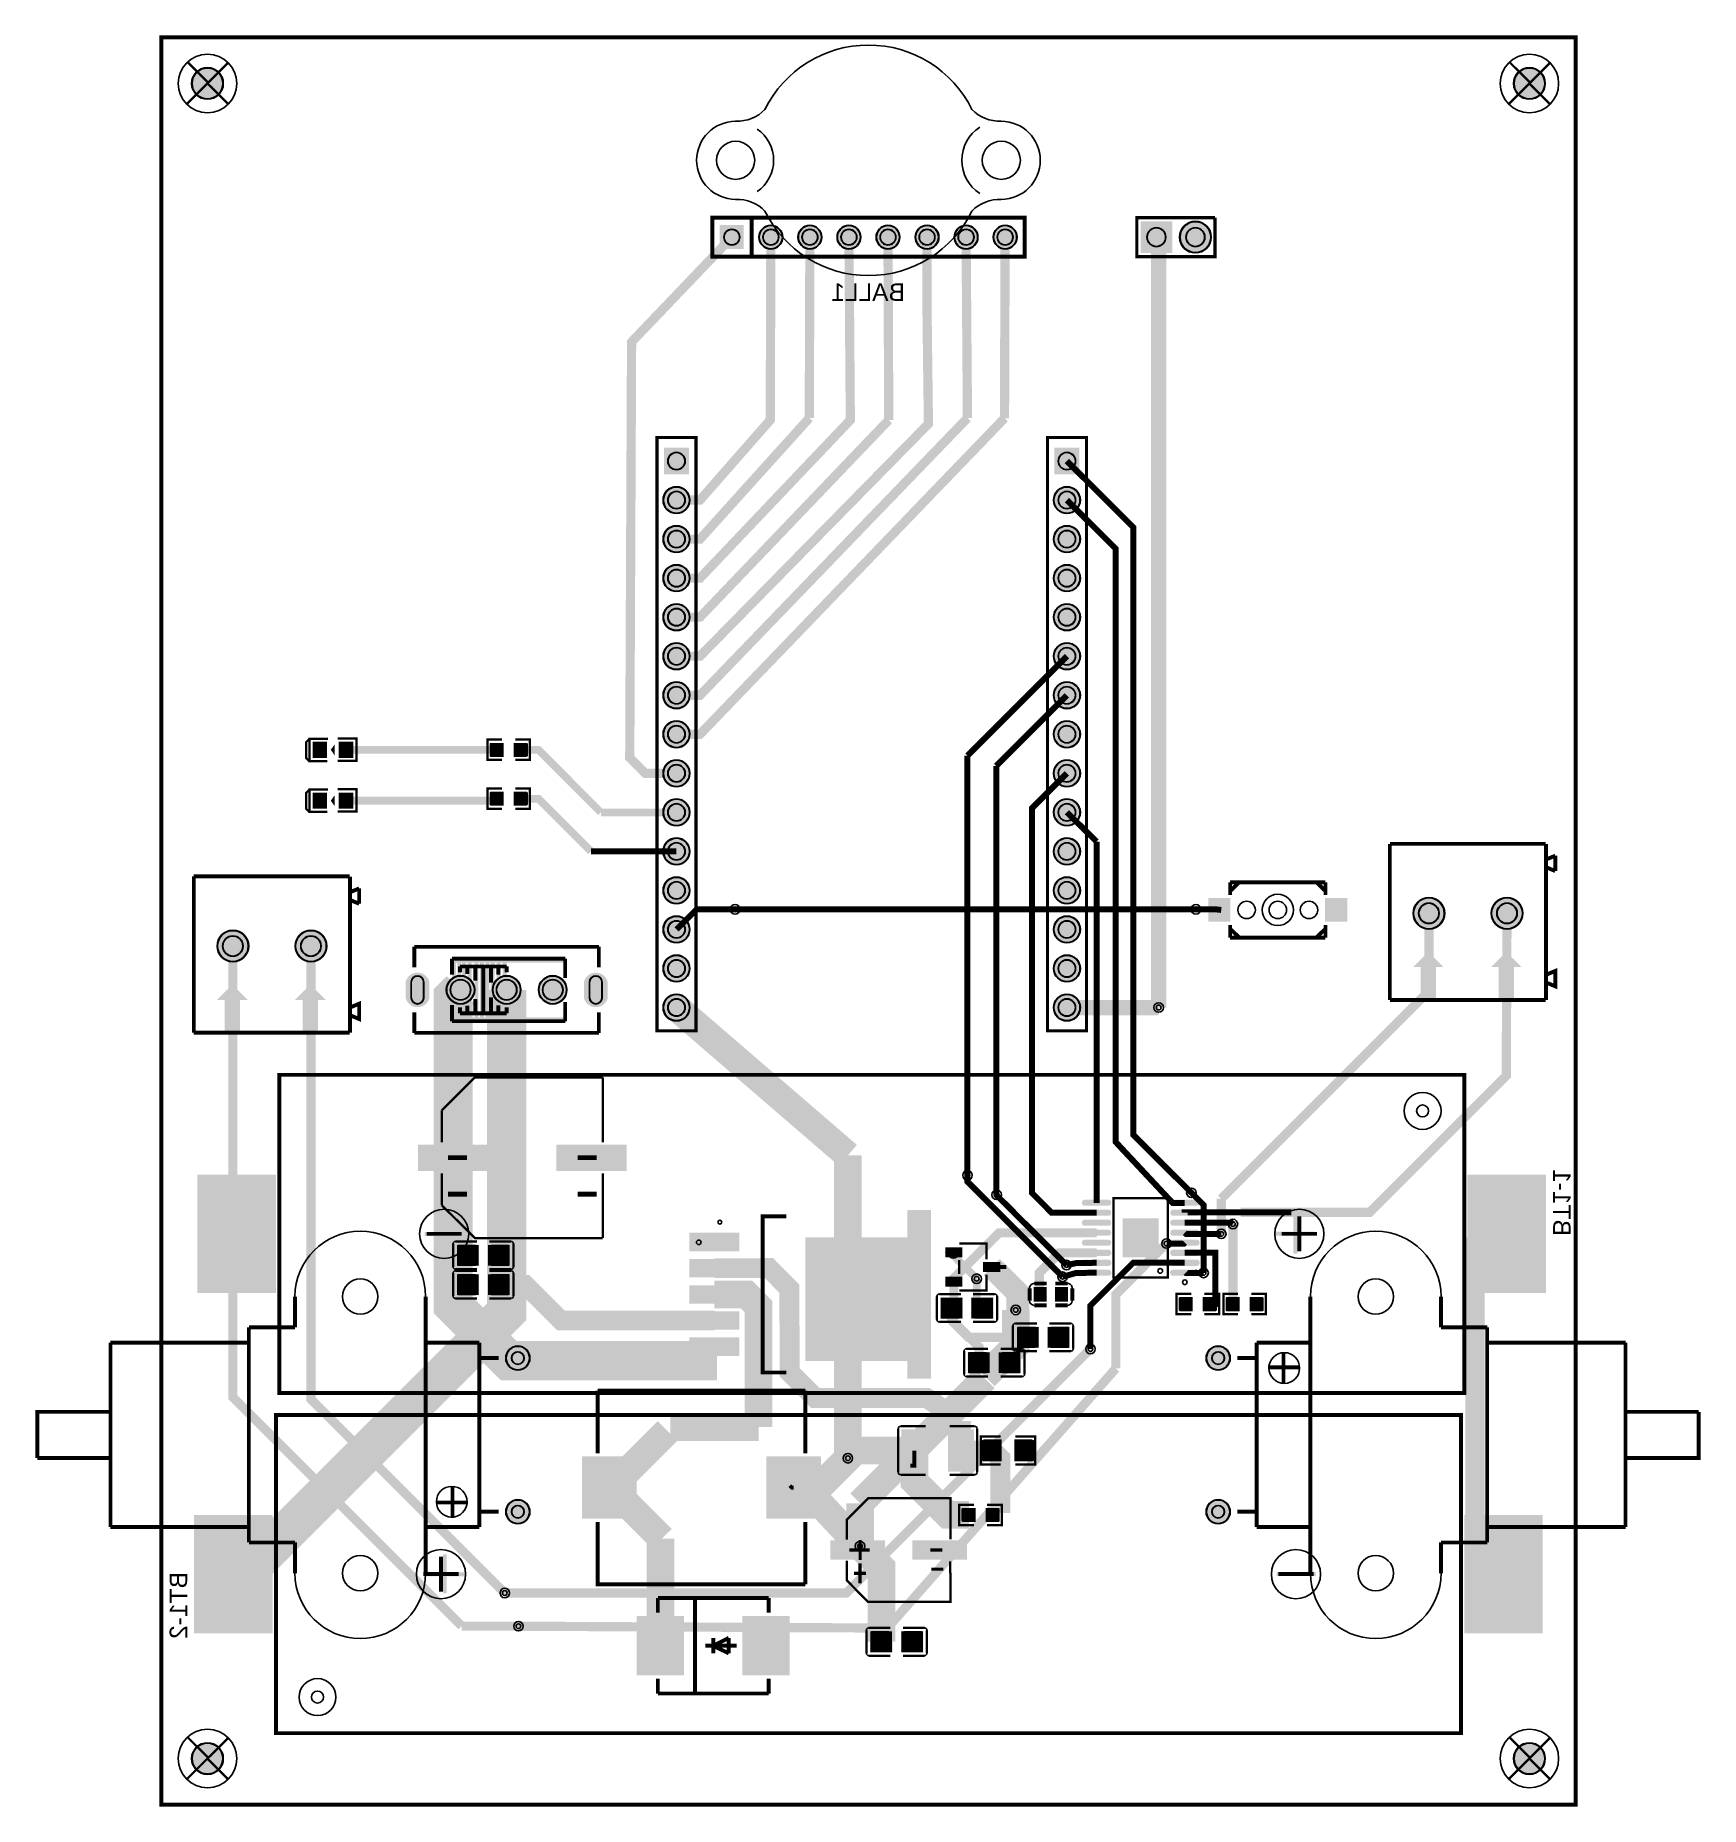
# Model space of a CAD drawing. Header units: millimetres. Extents: x -1 to 107, y -52 to 63.
import ezdxf

# ---------------------------------------------------------------- set-up
doc = ezdxf.new("R2010")
doc.units = ezdxf.units.MM
for name, color, linetype, true_color in [('BoardOutLine', 7, 'Continuous', 0xff00ff), ('BottomLayer', 7, 'Continuous', 0x0000ff), ('BottomPasteMaskLayer', 7, 'Continuous', 0x800000), ('BottomSilkLayer', 7, 'Continuous', 0x66cc33), ('BottomSolderMaskLayer', 7, 'Continuous', 0xaa00ff), ('Document', 7, 'Continuous', 0xffffff), ('Hole', 7, 'Continuous', 0x222222), ('Multi-Layer', 7, 'Continuous', 0xc0c0c0), ('TopLayer', 7, 'Continuous', 0xff0000), ('TopPasteMaskLayer', 7, 'Continuous', 0x808080), ('TopSilkLayer', 7, 'Continuous', 0xffcc00), ('TopSolderMaskLayer', 7, 'Continuous', 0x800080)]:
    doc.layers.add(name, color=color, linetype=linetype, true_color=true_color)
doc.styles.get("Standard").update_dxf_attribs({"font": 'arial.ttf'})

msp = doc.modelspace()

# ---------------------------------------------------------------- texts
at = {"layer": 'BottomSilkLayer', "text_generation_flag": 2}
msp.add_text('BALL1', height=1.143, dxfattribs=at).set_placement((55.37, 45.85))
for s, rotation, p in [('BT1-1', 270, (97.54, -14.99)), ('BT1-2', 90, (8.68, -36.87))]:
    msp.add_text(s, height=1.143, rotation=rotation, dxfattribs=at).set_placement(p)

# ---------------------------------------------------------------- hatches: boundary and pattern name
at = {"layer": 'BottomLayer'}
for points in [[(14.44, -18.67), (14.44, -11.05), (9.36, -11.05), (9.36, -18.67)], [(97.07, -18.67), (97.07, -11.05), (91.99, -11.05), (91.99, -18.67)], [(9.15, -33.19), (9.15, -40.81), (14.23, -40.81), (14.23, -33.19)], [(91.77, -33.19), (91.77, -40.81), (96.85, -40.81), (96.85, -33.19)]]:
    msp.add_hatch(color=256, dxfattribs=at).paths.add_polyline_path(points)
at = {"layer": 'BottomPasteMaskLayer'}
for points in [[(14.44, -18.67), (14.44, -11.05), (9.36, -11.05), (9.36, -18.67)], [(97.07, -18.67), (97.07, -11.05), (91.99, -11.05), (91.99, -18.67)], [(9.15, -33.19), (9.15, -40.81), (14.23, -40.81), (14.23, -33.19)], [(91.77, -33.19), (91.77, -40.81), (96.85, -40.81), (96.85, -33.19)]]:
    msp.add_hatch(color=256, dxfattribs=at).paths.add_polyline_path(points)
at = {"layer": 'BottomSolderMaskLayer'}
for points in [[(8.97, 60, 1), (11.03, 60, 1)], [(94.97, 60, 1), (97.03, 60, 1)], [(43.33, 50.78), (44.89, 50.78), (44.89, 49.22), (43.33, 49.22)], [(45.87, 50, 1), (47.43, 50, 1)], [(48.41, 50, 1), (49.97, 50, 1)], [(50.95, 50, 1), (52.51, 50, 1)], [(53.49, 50, 1), (55.05, 50, 1)], [(56.03, 50, 1), (57.59, 50, 1)], [(58.57, 50, 1), (60.13, 50, 1)], [(61.11, 50, 1), (62.67, 50, 1)], [(70.7, 51.03), (72.76, 51.03), (72.76, 48.97), (70.7, 48.97)], [(73.24, 50, 1), (75.3, 50, 1)], [(41.32, 36.31), (41.32, 34.56), (39.7, 34.56), (39.7, 36.31)], [(66.72, 36.31), (66.72, 34.56), (65.1, 34.56), (65.1, 36.31)], [(39.64, 32.89, 1), (41.39, 32.89, 1)], [(65.04, 32.89, 1), (66.79, 32.89, 1)], [(39.64, 30.35, 1), (41.39, 30.35, 1)], [(65.04, 30.35, 1), (66.79, 30.35, 1)], [(39.64, 27.81, 1), (41.39, 27.81, 1)], [(65.04, 27.81, 1), (66.79, 27.81, 1)], [(39.64, 25.27, 1), (41.39, 25.27, 1)], [(65.04, 25.27, 1), (66.79, 25.27, 1)], [(39.64, 22.73, 1), (41.39, 22.73, 1)], [(65.04, 22.73, 1), (66.79, 22.73, 1)], [(39.64, 20.19, 1), (41.39, 20.19, 1)], [(65.04, 20.19, 1), (66.79, 20.19, 1)], [(39.64, 17.65, 1), (41.39, 17.65, 1)], [(65.04, 17.65, 1), (66.79, 17.65, 1)], [(39.64, 15.11, 1), (41.39, 15.11, 1)], [(65.04, 15.11, 1), (66.79, 15.11, 1)], [(39.64, 12.57, 1), (41.39, 12.57, 1)], [(65.04, 12.57, 1), (66.79, 12.57, 1)], [(39.64, 10.03, 1), (41.39, 10.03, 1)], [(65.04, 10.03, 1), (66.79, 10.03, 1)], [(39.64, 7.49, 1), (41.39, 7.49, 1)], [(65.04, 7.49, 1), (66.79, 7.49, 1)], [(88.43, 6, 1), (90.49, 6, 1)], [(93.51, 6, 1), (95.57, 6, 1)], [(39.64, 4.95, 1), (41.39, 4.95, 1)], [(65.04, 4.95, 1), (66.79, 4.95, 1)], [(10.62, 3.87, 1), (12.68, 3.87, 1)], [(15.7, 3.87, 1), (17.76, 3.87, 1)], [(39.64, 2.41, 1), (41.39, 2.41, 1)], [(65.04, 2.41, 1), (66.79, 2.41, 1)], [(24.44, 0.5, -0.785398), (22.89, 0.5), (22.89, 1.53, -0.785398), (24.44, 1.53)], [(25.54, 1.02, 1), (27.39, 1.02, 1)], [(28.54, 1.02, 1), (30.39, 1.02, 1)], [(31.54, 1.02, 1), (33.39, 1.02, 1)], [(36.04, 0.5, -0.785398), (34.49, 0.5), (34.49, 1.53, -0.785398), (36.04, 1.53)], [(39.64, -0.13, 1), (41.39, -0.13, 1)], [(65.04, -0.13, 1), (66.79, -0.13, 1)], [(14.46, -18.71), (14.46, -11.01), (9.34, -11.01), (9.34, -18.71)], [(97.08, -18.71), (97.08, -11.01), (91.97, -11.01), (91.97, -18.71)], [(29.4, -22.94, 1), (30.98, -22.94, 1)], [(74.96, -22.94, 1), (76.54, -22.94, 1)], [(29.4, -32.94, 1), (30.98, -32.94, 1)], [(74.96, -32.94, 1), (76.54, -32.94, 1)], [(9.13, -33.15), (9.13, -40.85), (14.24, -40.85), (14.24, -33.15)], [(91.76, -33.15), (91.76, -40.85), (96.87, -40.85), (96.87, -33.15)], [(8.97, -49, 1), (11.03, -49, 1)], [(94.97, -49, 1), (97.03, -49, 1)]]:
    msp.add_hatch(color=256, dxfattribs=at).paths.add_polyline_path(points)
at = {"layer": 'Document'}
for points in [[(17.04, 13.28), (17.58, 13.28), (17.58, 13.41), (17.04, 13.41)], [(18.64, 13.27), (19.18, 13.27), (19.18, 13.4), (18.64, 13.4)], [(18.85, 13.61), (18.85, 13.07), (18.98, 13.07), (18.98, 13.61)], [(89.92, 0.5), (88.92, 0.5), (88.92, 2.5), (88.42, 2.5), (89.42, 3.5), (90.42, 2.5), (89.92, 2.5)], [(95, 0.5), (94, 0.5), (94, 2.5), (93.5, 2.5), (94.5, 3.5), (95.5, 2.5), (95, 2.5)], [(25.91, 3.05), (33.27, 3.05), (33.27, 2.79), (25.91, 2.79)], [(25.91, 3.05), (25.91, -1.02), (26.16, -1.02), (26.16, 2.79)], [(26.5, 2.79), (26.25, 2.79), (26.25, -0.76), (26.5, -0.76)], [(26.82, 2.79), (26.56, 2.79), (26.56, -0.76), (26.82, -0.76)], [(27.18, 2.79), (26.92, 2.79), (26.92, -0.76), (27.18, -0.76)], [(27.63, 2.79), (27.38, 2.79), (27.38, -0.76), (27.63, -0.76)], [(27.98, 2.79), (27.72, 2.79), (27.72, -0.76), (27.98, -0.76)], [(28.34, 2.79), (28.09, 2.79), (28.09, -0.76), (28.34, -0.76)], [(28.68, 2.8), (28.43, 2.8), (28.43, -0.75), (28.68, -0.75)], [(29.07, 2.8), (28.81, 2.8), (28.81, -0.75), (29.07, -0.75)], [(29.46, 2.79), (29.21, 2.79), (29.21, -0.76), (29.46, -0.76)], [(12.11, -1.63), (11.11, -1.63), (11.11, 0.37), (10.61, 0.37), (11.61, 1.37), (12.61, 0.37), (12.11, 0.37)], [(17.19, -1.63), (16.19, -1.63), (16.19, 0.37), (15.69, 0.37), (16.69, 1.37), (17.69, 0.37), (17.19, 0.37)], [(26.16, -0.76), (33.27, -0.76), (33.27, -1.02), (26.16, -1.02)], [(26.1, -8.88), (26.1, -10.94), (26.41, -10.94), (26.41, -8.88)], [(25.64, -9.75), (25.64, -10.06), (26.88, -10.06), (26.88, -9.75)], [(35.32, -9.75), (35.32, -10.06), (34.09, -10.06), (34.09, -9.75)], [(80.64, -13.6), (80.89, -13.6), (80.89, -16.14), (80.64, -16.14)], [(26.66, -14.73), (26.66, -14.99), (24.12, -14.99), (24.12, -14.73)], [(82.04, -14.72), (82.04, -14.98), (79.5, -14.98), (79.5, -14.72)], [(25.57, -38.26), (25.32, -38.26), (25.32, -35.72), (25.57, -35.72)], [(53.08, -35.33), (51.76, -35.33), (51.76, -35.53), (53.08, -35.53)], [(52.55, -36.09), (52.55, -34.77), (52.36, -34.77), (52.36, -36.09)], [(57.81, -35.33), (57.81, -35.53), (57.02, -35.53), (57.02, -35.33)], [(79.56, -37.13), (79.56, -36.87), (82.1, -36.87), (82.1, -37.13)], [(24.17, -37.14), (24.17, -36.88), (26.71, -36.88), (26.71, -37.14)], [(38.57, -41.4), (40.35, -41.4), (40.35, -41.91), (38.57, -41.91)], [(45.44, -41.4), (47.22, -41.4), (47.22, -41.91), (45.44, -41.91)], [(46.08, -42.55), (46.08, -40.77), (46.59, -40.77), (46.59, -42.55)]]:
    msp.add_hatch(color=256, dxfattribs=at).paths.add_polyline_path(points)
at = {"layer": 'Multi-Layer'}
for points in [[(9, 60, 1), (11, 60, 1)], [(95, 60, 1), (97, 60, 1)], [(43.36, 50.75), (44.86, 50.75), (44.86, 49.25), (43.36, 49.25)], [(45.9, 50, 1), (47.4, 50, 1)], [(48.44, 50, 1), (49.94, 50, 1)], [(50.98, 50, 1), (52.48, 50, 1)], [(53.52, 50, 1), (55.02, 50, 1)], [(56.06, 50, 1), (57.56, 50, 1)], [(58.6, 50, 1), (60.1, 50, 1)], [(61.14, 50, 1), (62.64, 50, 1)], [(70.73, 51), (72.73, 51), (72.73, 49), (70.73, 49)], [(73.27, 50, 1), (75.27, 50, 1)], [(41.3, 36.28), (41.3, 34.58), (39.73, 34.58), (39.73, 36.28)], [(66.7, 36.28), (66.7, 34.58), (65.13, 34.58), (65.13, 36.28)], [(39.66, 32.89, 1), (41.36, 32.89, 1)], [(65.06, 32.89, 1), (66.76, 32.89, 1)], [(39.66, 30.35, 1), (41.36, 30.35, 1)], [(65.06, 30.35, 1), (66.76, 30.35, 1)], [(39.66, 27.81, 1), (41.36, 27.81, 1)], [(65.06, 27.81, 1), (66.76, 27.81, 1)], [(39.66, 25.27, 1), (41.36, 25.27, 1)], [(65.06, 25.27, 1), (66.76, 25.27, 1)], [(39.66, 22.73, 1), (41.36, 22.73, 1)], [(65.06, 22.73, 1), (66.76, 22.73, 1)], [(39.66, 20.19, 1), (41.36, 20.19, 1)], [(65.06, 20.19, 1), (66.76, 20.19, 1)], [(39.66, 17.65, 1), (41.36, 17.65, 1)], [(65.06, 17.65, 1), (66.76, 17.65, 1)], [(39.66, 15.11, 1), (41.36, 15.11, 1)], [(65.06, 15.11, 1), (66.76, 15.11, 1)], [(39.66, 12.57, 1), (41.36, 12.57, 1)], [(65.06, 12.57, 1), (66.76, 12.57, 1)], [(39.66, 10.03, 1), (41.36, 10.03, 1)], [(65.06, 10.03, 1), (66.76, 10.03, 1)], [(39.66, 7.49, 1), (41.36, 7.49, 1)], [(65.06, 7.49, 1), (66.76, 7.49, 1)], [(88.46, 6, 1), (90.46, 6, 1)], [(93.54, 6, 1), (95.54, 6, 1)], [(39.66, 4.95, 1), (41.36, 4.95, 1)], [(65.06, 4.95, 1), (66.76, 4.95, 1)], [(10.65, 3.87, 1), (12.65, 3.87, 1)], [(15.73, 3.87, 1), (17.73, 3.87, 1)], [(39.66, 2.41, 1), (41.36, 2.41, 1)], [(65.06, 2.41, 1), (66.76, 2.41, 1)], [(24.41, 0.52, -0.785398), (22.91, 0.52), (22.91, 1.52, -0.785398), (24.41, 1.52)], [(25.56, 1.02, 1), (27.36, 1.02, 1)], [(28.56, 1.02, 1), (30.36, 1.02, 1)], [(31.56, 1.02, 1), (33.36, 1.02, 1)], [(36.01, 0.52, -0.785398), (34.51, 0.52), (34.51, 1.52, -0.785398), (36.01, 1.52)], [(39.66, -0.13, 1), (41.36, -0.13, 1)], [(65.06, -0.13, 1), (66.76, -0.13, 1)], [(29.43, -22.94, 1), (30.95, -22.94, 1)], [(74.99, -22.94, 1), (76.51, -22.94, 1)], [(29.43, -32.94, 1), (30.95, -32.94, 1)], [(74.99, -32.94, 1), (76.51, -32.94, 1)], [(9, -49, 1), (11, -49, 1)], [(95, -49, 1), (97, -49, 1)]]:
    msp.add_hatch(color=256, dxfattribs=at).paths.add_polyline_path(points)
at = {"layer": 'TopLayer'}
for points in [[(16.86, 16.14), (16.86, 17.14), (17.76, 17.14), (17.76, 16.14)], [(18.56, 16.14), (18.56, 17.14), (19.46, 17.14), (19.46, 16.14)], [(29.24, 17.07), (29.24, 16.21), (28.43, 16.21), (28.43, 17.07)], [(29.94, 17.07), (29.94, 16.21), (30.75, 16.21), (30.75, 17.07)], [(16.86, 12.84), (16.86, 13.84), (17.76, 13.84), (17.76, 12.84)], [(18.56, 12.84), (18.56, 13.84), (19.46, 13.84), (19.46, 12.84)], [(29.24, 13.89), (29.24, 13.03), (28.43, 13.03), (28.43, 13.89)], [(29.94, 13.89), (29.94, 13.03), (30.75, 13.03), (30.75, 13.89)], [(76.53, 6.97), (76.53, 5.47), (75.13, 5.47), (75.13, 6.97)], [(84.13, 6.97), (84.13, 5.47), (82.73, 5.47), (82.73, 6.97)], [(23.73, -9.08), (28.23, -9.08), (28.23, -10.73), (23.73, -10.73)], [(32.73, -9.08), (37.23, -9.08), (37.23, -10.73), (32.73, -10.73)], [(67.14, -13.01, -0.785398), (67.14, -12.67), (68.54, -12.67, -0.785398), (68.54, -13.01)], [(72.88, -13.01, -0.785398), (72.88, -12.67), (74.29, -12.67, -0.785398), (74.29, -13.01)], [(48.92, -15.11), (55.53, -15.11), (55.53, -13.34), (57.05, -13.34), (57.05, -24.26), (55.53, -24.26), (55.53, -23.11), (48.92, -23.11)], [(67.14, -13.66, -0.785398), (67.14, -13.32), (68.54, -13.32, -0.785398), (68.54, -13.66)], [(72.88, -13.66, -0.785398), (72.88, -13.32), (74.29, -13.32, -0.785398), (74.29, -13.66)], [(41.37, -14.82), (44.57, -14.82), (44.57, -15.97), (41.37, -15.97)], [(67.14, -14.31, -0.785398), (67.14, -13.97), (68.54, -13.97, -0.785398), (68.54, -14.31)], [(67.14, -14.96, -0.785398), (67.14, -14.62), (68.54, -14.62, -0.785398), (68.54, -14.96)], [(69.56, -16.36), (69.56, -13.86), (71.86, -13.86), (71.86, -16.36)], [(72.88, -14.31, -0.785398), (72.88, -13.97), (74.29, -13.97, -0.785398), (74.29, -14.31)], [(72.88, -14.96, -0.785398), (72.88, -14.62), (74.29, -14.62, -0.785398), (74.29, -14.96)], [(27.65, -16.93), (27.65, -15.58), (26.24, -15.58), (26.24, -16.93)], [(28.24, -16.93), (28.24, -15.58), (29.65, -15.58), (29.65, -16.93)], [(59.09, -16.37), (58.02, -16.37), (58.02, -15.77), (59.09, -15.77)], [(67.14, -15.61, -0.785398), (67.14, -15.27), (68.54, -15.27, -0.785398), (68.54, -15.61)], [(67.14, -16.26, -0.785398), (67.14, -15.92), (68.54, -15.92, -0.785398), (68.54, -16.26)], [(72.88, -15.61, -0.785398), (72.88, -15.27), (74.29, -15.27, -0.785398), (74.29, -15.61)], [(72.88, -16.26, -0.785398), (72.88, -15.92), (74.29, -15.92, -0.785398), (74.29, -16.26)], [(41.37, -16.52), (44.57, -16.52), (44.57, -17.67), (41.37, -17.67)], [(61.56, -17.32), (60.49, -17.32), (60.49, -16.72), (61.56, -16.72)], [(67.14, -16.91, -0.785398), (67.14, -16.57), (68.54, -16.57, -0.785398), (68.54, -16.91)], [(67.14, -17.56, -0.785398), (67.14, -17.22), (68.54, -17.22, -0.785398), (68.54, -17.56)], [(72.88, -16.91, -0.785398), (72.88, -16.57), (74.29, -16.57, -0.785398), (74.29, -16.91)], [(72.88, -17.56, -0.785398), (72.88, -17.22), (74.29, -17.22, -0.785398), (74.29, -17.56)], [(27.65, -17.49), (27.65, -18.84), (26.24, -18.84), (26.24, -17.49)], [(28.24, -17.49), (28.24, -18.84), (29.65, -18.84), (29.65, -17.49)], [(41.37, -18.22), (44.57, -18.22), (44.57, -19.37), (41.37, -19.37)], [(59.09, -18.27), (58.02, -18.27), (58.02, -17.67), (59.09, -17.67)], [(63.77, -18.35), (64.57, -18.35), (64.57, -19.25), (63.77, -19.25)], [(65.17, -18.35), (65.97, -18.35), (65.97, -19.25), (65.17, -19.25)], [(59.11, -20.36), (59.11, -19.01), (57.7, -19.01), (57.7, -20.36)], [(59.7, -20.36), (59.7, -19.01), (61.11, -19.01), (61.11, -20.36)], [(74.07, -19), (74.07, -19.86), (73.27, -19.86), (73.27, -19)], [(74.77, -19), (74.77, -19.86), (75.58, -19.86), (75.58, -19)], [(77.12, -19), (77.12, -19.86), (76.31, -19.86), (76.31, -19)], [(77.82, -19), (77.82, -19.86), (78.63, -19.86), (78.63, -19)], [(41.37, -19.92), (44.57, -19.92), (44.57, -21.07), (41.37, -21.07)], [(41.37, -21.62), (44.57, -21.62), (44.57, -22.77), (41.37, -22.77)], [(64.07, -20.92), (64.07, -22.27), (62.66, -22.27), (62.66, -20.92)], [(64.66, -20.92), (64.66, -22.27), (66.07, -22.27), (66.07, -20.92)], [(60.89, -23.92), (60.89, -22.57), (59.48, -22.57), (59.48, -23.92)], [(61.48, -23.92), (61.48, -22.57), (62.89, -22.57), (62.89, -23.92)], [(56.8, -30.31), (56.8, -27.61), (55.17, -27.61), (55.17, -30.31)], [(58.2, -30.31), (58.2, -27.61), (59.84, -27.61), (59.84, -30.31)], [(61.64, -29.64), (61.64, -28.27), (60.51, -28.27), (60.51, -29.64)], [(62.51, -29.64), (62.51, -28.27), (63.64, -28.27), (63.64, -29.64)], [(34.39, -33.37), (34.39, -29.37), (37.89, -29.37), (37.89, -33.37)], [(46.39, -33.37), (46.39, -29.37), (49.89, -29.37), (49.89, -33.37)], [(59.95, -33.58), (59.95, -32.72), (59.14, -32.72), (59.14, -33.58)], [(60.65, -33.58), (60.65, -32.72), (61.45, -32.72), (61.45, -33.58)], [(50.54, -34.83), (54.04, -34.83), (54.04, -36.03), (50.54, -36.03)], [(55.88, -34.83), (59.38, -34.83), (59.38, -36.03), (55.88, -36.03)], [(40.98, -43.57), (37.95, -43.57), (37.95, -39.75), (40.98, -39.75)], [(47.85, -43.57), (44.82, -43.57), (44.82, -39.75), (47.85, -39.75)], [(54.54, -40.73), (54.54, -42.08), (53.13, -42.08), (53.13, -40.73)], [(55.13, -40.73), (55.13, -42.08), (56.54, -42.08), (56.54, -40.73)]]:
    msp.add_hatch(color=256, dxfattribs=at).paths.add_polyline_path(points)
at = {"layer": 'TopPasteMaskLayer'}
for points in [[(16.86, 16.14), (16.86, 17.14), (17.76, 17.14), (17.76, 16.14)], [(18.56, 16.14), (18.56, 17.14), (19.46, 17.14), (19.46, 16.14)], [(28.4, 16.19), (29.2, 16.19), (29.25, 16.24), (29.25, 16.47), (28.88, 16.47), (28.88, 16.8), (29.25, 16.8), (29.25, 17.04), (29.2, 17.09), (28.4, 17.09), (28.35, 17.04), (28.35, 16.24)], [(30.79, 17.09), (29.99, 17.09), (29.94, 17.04), (29.94, 16.81), (30.31, 16.81), (30.31, 16.48), (29.94, 16.48), (29.94, 16.24), (29.99, 16.19), (30.79, 16.19), (30.84, 16.24), (30.84, 17.04)], [(16.86, 12.84), (16.86, 13.84), (17.76, 13.84), (17.76, 12.84)], [(18.56, 12.84), (18.56, 13.84), (19.46, 13.84), (19.46, 12.84)], [(28.4, 13.01), (29.2, 13.01), (29.25, 13.06), (29.25, 13.29), (28.88, 13.29), (28.88, 13.62), (29.25, 13.62), (29.25, 13.86), (29.2, 13.91), (28.4, 13.91), (28.35, 13.86), (28.35, 13.06)], [(30.79, 13.91), (29.99, 13.91), (29.94, 13.86), (29.94, 13.63), (30.31, 13.63), (30.31, 13.3), (29.94, 13.3), (29.94, 13.06), (29.99, 13.01), (30.79, 13.01), (30.84, 13.06), (30.84, 13.86)], [(76.53, 6.97), (76.53, 5.47), (75.13, 5.47), (75.13, 6.97)], [(84.13, 6.97), (84.13, 5.47), (82.73, 5.47), (82.73, 6.97)], [(23.73, -9.08), (28.23, -9.08), (28.23, -10.73), (23.73, -10.73)], [(32.73, -9.08), (37.23, -9.08), (37.23, -10.73), (32.73, -10.73)], [(67.14, -13.01, -0.785398), (67.14, -12.67), (68.54, -12.67, -0.785398), (68.54, -13.01)], [(72.88, -13.01, -0.785398), (72.88, -12.67), (74.29, -12.67, -0.785398), (74.29, -13.01)], [(48.92, -15.11), (55.53, -15.11), (55.53, -13.34), (57.05, -13.34), (57.05, -24.26), (55.53, -24.26), (55.53, -23.11), (48.92, -23.11)], [(67.14, -13.66, -0.785398), (67.14, -13.32), (68.54, -13.32, -0.785398), (68.54, -13.66)], [(72.88, -13.66, -0.785398), (72.88, -13.32), (74.29, -13.32, -0.785398), (74.29, -13.66)], [(41.37, -14.82), (44.57, -14.82), (44.57, -15.97), (41.37, -15.97)], [(67.14, -14.31, -0.785398), (67.14, -13.97), (68.54, -13.97, -0.785398), (68.54, -14.31)], [(67.14, -14.96, -0.785398), (67.14, -14.62), (68.54, -14.62, -0.785398), (68.54, -14.96)], [(69.56, -16.36), (69.56, -13.86), (71.86, -13.86), (71.86, -16.36)], [(72.88, -14.31, -0.785398), (72.88, -13.97), (74.29, -13.97, -0.785398), (74.29, -14.31)], [(72.88, -14.96, -0.785398), (72.88, -14.62), (74.29, -14.62, -0.785398), (74.29, -14.96)], [(26.24, -16.9), (26.24, -15.62), (26.29, -15.57), (27.44, -15.57), (27.49, -15.62), (27.49, -16.03), (27.04, -16.03), (27.04, -16.48), (27.48, -16.48), (27.49, -16.9), (27.44, -16.95), (26.29, -16.95)], [(29.65, -15.62), (29.65, -16.9), (29.6, -16.95), (28.45, -16.95), (28.4, -16.9), (28.39, -16.49), (28.84, -16.49), (28.84, -16.04), (28.4, -16.04), (28.4, -15.62), (28.45, -15.57), (29.6, -15.57)], [(59.09, -16.37), (58.02, -16.37), (58.02, -15.77), (59.09, -15.77)], [(67.14, -15.61, -0.785398), (67.14, -15.27), (68.54, -15.27, -0.785398), (68.54, -15.61)], [(67.14, -16.26, -0.785398), (67.14, -15.92), (68.54, -15.92, -0.785398), (68.54, -16.26)], [(72.88, -15.61, -0.785398), (72.88, -15.27), (74.29, -15.27, -0.785398), (74.29, -15.61)], [(72.88, -16.26, -0.785398), (72.88, -15.92), (74.29, -15.92, -0.785398), (74.29, -16.26)], [(41.37, -16.52), (44.57, -16.52), (44.57, -17.67), (41.37, -17.67)], [(61.56, -17.32), (60.49, -17.32), (60.49, -16.72), (61.56, -16.72)], [(67.14, -16.91, -0.785398), (67.14, -16.57), (68.54, -16.57, -0.785398), (68.54, -16.91)], [(67.14, -17.56, -0.785398), (67.14, -17.22), (68.54, -17.22, -0.785398), (68.54, -17.56)], [(72.88, -16.91, -0.785398), (72.88, -16.57), (74.29, -16.57, -0.785398), (74.29, -16.91)], [(72.88, -17.56, -0.785398), (72.88, -17.22), (74.29, -17.22, -0.785398), (74.29, -17.56)], [(26.24, -18.8), (26.24, -17.52), (26.29, -17.47), (27.44, -17.47), (27.49, -17.52), (27.49, -17.93), (27.04, -17.93), (27.04, -18.38), (27.48, -18.38), (27.49, -18.8), (27.44, -18.85), (26.29, -18.85)], [(29.65, -17.52), (29.65, -18.8), (29.6, -18.85), (28.45, -18.85), (28.4, -18.8), (28.39, -18.39), (28.84, -18.39), (28.84, -17.94), (28.4, -17.94), (28.4, -17.52), (28.45, -17.47), (29.6, -17.47)], [(41.37, -18.22), (44.57, -18.22), (44.57, -19.37), (41.37, -19.37)], [(59.09, -18.27), (58.02, -18.27), (58.02, -17.67), (59.09, -17.67)], [(63.77, -18.35), (64.57, -18.35), (64.57, -19.25), (63.77, -19.25)], [(65.17, -18.35), (65.97, -18.35), (65.97, -19.25), (65.17, -19.25)], [(57.7, -20.33), (57.7, -19.05), (57.75, -19), (58.9, -19), (58.95, -19.05), (58.96, -19.46), (58.51, -19.46), (58.51, -19.91), (58.95, -19.91), (58.95, -20.33), (58.9, -20.38), (57.75, -20.38)], [(61.11, -19.05), (61.11, -20.33), (61.06, -20.38), (59.91, -20.38), (59.86, -20.33), (59.86, -19.91), (60.31, -19.91), (60.31, -19.46), (59.87, -19.46), (59.86, -19.05), (59.91, -19), (61.06, -19)], [(73.23, -19.88), (74.03, -19.88), (74.08, -19.83), (74.08, -19.6), (73.71, -19.6), (73.71, -19.27), (74.08, -19.27), (74.08, -19.03), (74.03, -18.98), (73.23, -18.98), (73.18, -19.03), (73.18, -19.83)], [(75.62, -18.98), (74.82, -18.98), (74.77, -19.03), (74.77, -19.26), (75.14, -19.26), (75.14, -19.59), (74.77, -19.59), (74.77, -19.83), (74.82, -19.88), (75.62, -19.88), (75.67, -19.83), (75.67, -19.03)], [(76.28, -19.88), (77.08, -19.88), (77.13, -19.83), (77.13, -19.6), (76.76, -19.6), (76.76, -19.27), (77.13, -19.27), (77.13, -19.03), (77.08, -18.98), (76.28, -18.98), (76.23, -19.03), (76.23, -19.83)], [(78.67, -18.98), (77.87, -18.98), (77.82, -19.03), (77.82, -19.26), (78.19, -19.26), (78.19, -19.59), (77.82, -19.59), (77.82, -19.83), (77.87, -19.88), (78.67, -19.88), (78.72, -19.83), (78.72, -19.03)], [(41.37, -19.92), (44.57, -19.92), (44.57, -21.07), (41.37, -21.07)], [(41.37, -21.62), (44.57, -21.62), (44.57, -22.77), (41.37, -22.77)], [(62.66, -22.23), (62.66, -20.95), (62.71, -20.9), (63.86, -20.9), (63.91, -20.95), (63.91, -21.36), (63.46, -21.36), (63.46, -21.81), (63.9, -21.81), (63.91, -22.23), (63.86, -22.28), (62.71, -22.28)], [(66.07, -20.95), (66.07, -22.23), (66.02, -22.28), (64.87, -22.28), (64.82, -22.23), (64.81, -21.82), (65.26, -21.82), (65.26, -21.37), (64.82, -21.37), (64.82, -20.95), (64.87, -20.9), (66.02, -20.9)], [(59.48, -23.88), (59.48, -22.6), (59.53, -22.55), (60.68, -22.55), (60.73, -22.6), (60.74, -23.01), (60.29, -23.01), (60.29, -23.46), (60.73, -23.46), (60.73, -23.88), (60.68, -23.93), (59.53, -23.93)], [(62.89, -22.6), (62.89, -23.88), (62.84, -23.93), (61.69, -23.93), (61.64, -23.88), (61.64, -23.47), (62.09, -23.47), (62.09, -23.02), (61.65, -23.02), (61.64, -22.6), (61.69, -22.55), (62.84, -22.55)], [(56.8, -30.21), (56.8, -29.52), (56.7, -29.42), (56.35, -29.42), (56.25, -29.32), (56.25, -28.6), (56.35, -28.5), (56.7, -28.5), (56.8, -28.4), (56.8, -27.71), (56.7, -27.61), (55.27, -27.61), (55.17, -27.71), (55.17, -30.21), (55.27, -30.31), (56.7, -30.31)], [(58.2, -30.21), (58.2, -29.52), (58.3, -29.42), (58.66, -29.42), (58.76, -29.32), (58.76, -28.6), (58.66, -28.5), (58.3, -28.5), (58.2, -28.4), (58.2, -27.71), (58.3, -27.61), (59.74, -27.61), (59.84, -27.71), (59.84, -30.21), (59.74, -30.31), (58.3, -30.31)], [(60.38, -29.6), (60.38, -28.32), (60.43, -28.27), (61.58, -28.27), (61.63, -28.32), (61.63, -28.73), (61.18, -28.73), (61.18, -29.18), (61.62, -29.18), (61.63, -29.6), (61.58, -29.65), (60.43, -29.65)], [(62.53, -29.6), (62.53, -29.18), (62.97, -29.18), (62.97, -28.73), (62.53, -28.73), (62.53, -28.32), (62.58, -28.27), (63.73, -28.27), (63.78, -28.32), (63.78, -29.6), (63.73, -29.65), (62.58, -29.65)], [(34.39, -33.37), (34.39, -29.37), (37.89, -29.37), (37.89, -33.37)], [(46.39, -33.37), (46.39, -29.37), (49.89, -29.37), (49.89, -33.37)], [(59.1, -33.6), (59.9, -33.6), (59.95, -33.55), (59.95, -33.32), (59.58, -33.32), (59.58, -32.99), (59.95, -32.99), (59.95, -32.75), (59.9, -32.7), (59.1, -32.7), (59.05, -32.75), (59.05, -33.55)], [(61.49, -32.7), (60.69, -32.7), (60.64, -32.75), (60.64, -32.98), (61.01, -32.98), (61.01, -33.31), (60.64, -33.31), (60.64, -33.55), (60.69, -33.6), (61.49, -33.6), (61.54, -33.55), (61.54, -32.75)], [(50.54, -34.83), (54.04, -34.83), (54.04, -36.03), (50.54, -36.03)], [(55.88, -34.83), (59.38, -34.83), (59.38, -36.03), (55.88, -36.03)], [(40.98, -43.57), (37.95, -43.57), (37.95, -39.75), (40.98, -39.75)], [(47.85, -43.57), (44.82, -43.57), (44.82, -39.75), (47.85, -39.75)], [(53.13, -42.04), (53.13, -40.76), (53.18, -40.71), (54.33, -40.71), (54.38, -40.76), (54.39, -41.17), (53.94, -41.17), (53.94, -41.62), (54.38, -41.62), (54.38, -42.04), (54.33, -42.09), (53.18, -42.09)], [(56.54, -40.76), (56.54, -42.04), (56.49, -42.09), (55.34, -42.09), (55.29, -42.04), (55.29, -41.63), (55.74, -41.63), (55.74, -41.18), (55.3, -41.18), (55.29, -40.76), (55.34, -40.71), (56.49, -40.71)]]:
    msp.add_hatch(color=256, dxfattribs=at).paths.add_polyline_path(points)
at = {"layer": 'TopSilkLayer'}
for points in [[(18.27, 16.28), (18.28, 17), (18.02, 16.64)], [(18.27, 12.98), (18.28, 13.69), (18.02, 13.33)], [(89.92, 0.5), (88.92, 0.5), (88.92, 2.5), (88.42, 2.5), (89.42, 3.5), (90.42, 2.5), (89.92, 2.5)], [(95, 0.5), (94, 0.5), (94, 2.5), (93.5, 2.5), (94.5, 3.5), (95.5, 2.5), (95, 2.5)], [(12.11, -1.63), (11.11, -1.63), (11.11, 0.37), (10.61, 0.37), (11.61, 1.37), (12.61, 0.37), (12.11, 0.37)], [(17.19, -1.63), (16.19, -1.63), (16.19, 0.37), (15.69, 0.37), (16.69, 1.37), (17.69, 0.37), (17.19, 0.37)], [(26.1, -11.25), (26.1, -13.31), (26.41, -13.31), (26.41, -11.25)], [(25.64, -12.12), (25.64, -12.43), (26.88, -12.43), (26.88, -12.12)], [(35.32, -12.12), (35.32, -12.43), (34.09, -12.43), (34.09, -12.12)], [(52.05, -36.85), (52.05, -37.05), (52.84, -37.05), (52.84, -36.85)], [(52.35, -36.29), (52.35, -37.61), (52.55, -37.61), (52.55, -36.29)], [(57.88, -36.58), (57.88, -36.77), (57.09, -36.77), (57.09, -36.58)]]:
    msp.add_hatch(color=256, dxfattribs=at).paths.add_polyline_path(points)
at = {"layer": 'TopSolderMaskLayer'}
for points in [[(8.97, 60, 1), (11.03, 60, 1)], [(94.97, 60, 1), (97.03, 60, 1)], [(43.33, 50.78), (44.89, 50.78), (44.89, 49.22), (43.33, 49.22)], [(45.87, 50, 1), (47.43, 50, 1)], [(48.41, 50, 1), (49.97, 50, 1)], [(50.95, 50, 1), (52.51, 50, 1)], [(53.49, 50, 1), (55.05, 50, 1)], [(56.03, 50, 1), (57.59, 50, 1)], [(58.57, 50, 1), (60.13, 50, 1)], [(61.11, 50, 1), (62.67, 50, 1)], [(70.7, 51.03), (72.76, 51.03), (72.76, 48.97), (70.7, 48.97)], [(73.24, 50, 1), (75.3, 50, 1)], [(41.32, 36.31), (41.32, 34.56), (39.7, 34.56), (39.7, 36.31)], [(66.72, 36.31), (66.72, 34.56), (65.1, 34.56), (65.1, 36.31)], [(39.64, 32.89, 1), (41.39, 32.89, 1)], [(65.04, 32.89, 1), (66.79, 32.89, 1)], [(39.64, 30.35, 1), (41.39, 30.35, 1)], [(65.04, 30.35, 1), (66.79, 30.35, 1)], [(39.64, 27.81, 1), (41.39, 27.81, 1)], [(65.04, 27.81, 1), (66.79, 27.81, 1)], [(39.64, 25.27, 1), (41.39, 25.27, 1)], [(65.04, 25.27, 1), (66.79, 25.27, 1)], [(39.64, 22.73, 1), (41.39, 22.73, 1)], [(65.04, 22.73, 1), (66.79, 22.73, 1)], [(39.64, 20.19, 1), (41.39, 20.19, 1)], [(65.04, 20.19, 1), (66.79, 20.19, 1)], [(39.64, 17.65, 1), (41.39, 17.65, 1)], [(65.04, 17.65, 1), (66.79, 17.65, 1)], [(16.84, 16.11), (16.84, 17.17), (17.78, 17.17), (17.78, 16.11)], [(18.54, 16.11), (18.54, 17.17), (19.48, 17.17), (19.48, 16.11)], [(29.27, 17.09), (29.27, 16.18), (28.41, 16.18), (28.41, 17.09)], [(29.92, 17.09), (29.92, 16.18), (30.77, 16.18), (30.77, 17.09)], [(39.64, 15.11, 1), (41.39, 15.11, 1)], [(65.04, 15.11, 1), (66.79, 15.11, 1)], [(16.84, 12.81), (16.84, 13.86), (17.78, 13.86), (17.78, 12.81)], [(18.54, 12.81), (18.54, 13.86), (19.48, 13.86), (19.48, 12.81)], [(29.27, 13.92), (29.27, 13), (28.41, 13), (28.41, 13.92)], [(29.92, 13.92), (29.92, 13), (30.77, 13), (30.77, 13.92)], [(39.64, 12.57, 1), (41.39, 12.57, 1)], [(65.04, 12.57, 1), (66.79, 12.57, 1)], [(39.64, 10.03, 1), (41.39, 10.03, 1)], [(65.04, 10.03, 1), (66.79, 10.03, 1)], [(39.64, 7.49, 1), (41.39, 7.49, 1)], [(65.04, 7.49, 1), (66.79, 7.49, 1)], [(76.55, 7), (76.55, 5.45), (75.11, 5.45), (75.11, 7)], [(84.15, 7), (84.15, 5.45), (82.71, 5.45), (82.71, 7)], [(88.43, 6, 1), (90.49, 6, 1)], [(93.51, 6, 1), (95.57, 6, 1)], [(39.64, 4.95, 1), (41.39, 4.95, 1)], [(65.04, 4.95, 1), (66.79, 4.95, 1)], [(10.62, 3.87, 1), (12.68, 3.87, 1)], [(15.7, 3.87, 1), (17.76, 3.87, 1)], [(39.64, 2.41, 1), (41.39, 2.41, 1)], [(65.04, 2.41, 1), (66.79, 2.41, 1)], [(24.44, 0.5, -0.785398), (22.89, 0.5), (22.89, 1.53, -0.785398), (24.44, 1.53)], [(25.54, 1.02, 1), (27.39, 1.02, 1)], [(28.54, 1.02, 1), (30.39, 1.02, 1)], [(31.54, 1.02, 1), (33.39, 1.02, 1)], [(36.04, 0.5, -0.785398), (34.49, 0.5), (34.49, 1.53, -0.785398), (36.04, 1.53)], [(39.64, -0.13, 1), (41.39, -0.13, 1)], [(65.04, -0.13, 1), (66.79, -0.13, 1)], [(23.7, -9.06), (28.26, -9.06), (28.26, -10.76), (23.7, -10.76)], [(32.7, -9.06), (37.26, -9.06), (37.26, -10.76), (32.7, -10.76)], [(67.03, -13.03, -0.785398), (67.03, -12.64), (68.64, -12.64, -0.785398), (68.64, -13.03)], [(72.78, -13.03, -0.785398), (72.78, -12.64), (74.39, -12.64, -0.785398), (74.39, -13.03)], [(48.9, -15.09), (55.54, -15.09), (55.54, -13.31), (57.07, -13.31), (57.07, -24.28), (55.54, -24.28), (55.54, -23.13), (48.9, -23.13)], [(67.03, -13.68, -0.785398), (67.03, -13.29), (68.64, -13.29, -0.785398), (68.64, -13.68)], [(72.78, -13.68, -0.785398), (72.78, -13.29), (74.39, -13.29, -0.785398), (74.39, -13.68)], [(41.34, -14.79), (44.6, -14.79), (44.6, -15.99), (41.34, -15.99)], [(67.03, -14.33, -0.785398), (67.03, -13.94), (68.64, -13.94, -0.785398), (68.64, -14.33)], [(67.03, -14.98, -0.785398), (67.03, -14.59), (68.64, -14.59, -0.785398), (68.64, -14.98)], [(69.54, -16.39), (69.54, -13.84), (71.88, -13.84), (71.88, -16.39)], [(72.78, -14.33, -0.785398), (72.78, -13.94), (74.39, -13.94, -0.785398), (74.39, -14.33)], [(72.78, -14.98, -0.785398), (72.78, -14.59), (74.39, -14.59, -0.785398), (74.39, -14.98)], [(27.67, -16.96), (27.67, -15.56), (26.21, -15.56), (26.21, -16.96)], [(28.21, -16.96), (28.21, -15.56), (29.67, -15.56), (29.67, -16.96)], [(59.11, -16.39), (57.99, -16.39), (57.99, -15.74), (59.11, -15.74)], [(67.03, -15.63, -0.785398), (67.03, -15.24), (68.64, -15.24, -0.785398), (68.64, -15.63)], [(67.03, -16.29, -0.785398), (67.03, -15.89), (68.64, -15.89, -0.785398), (68.64, -16.29)], [(72.78, -15.63, -0.785398), (72.78, -15.24), (74.39, -15.24, -0.785398), (74.39, -15.63)], [(72.78, -16.29, -0.785398), (72.78, -15.89), (74.39, -15.89, -0.785398), (74.39, -16.29)], [(41.34, -16.49), (44.6, -16.49), (44.6, -17.69), (41.34, -17.69)], [(61.58, -17.34), (60.46, -17.34), (60.46, -16.69), (61.58, -16.69)], [(67.03, -16.94, -0.785398), (67.03, -16.54), (68.64, -16.54, -0.785398), (68.64, -16.94)], [(67.03, -17.59, -0.785398), (67.03, -17.19), (68.64, -17.19, -0.785398), (68.64, -17.59)], [(72.78, -16.94, -0.785398), (72.78, -16.54), (74.39, -16.54, -0.785398), (74.39, -16.94)], [(72.78, -17.59, -0.785398), (72.78, -17.19), (74.39, -17.19, -0.785398), (74.39, -17.59)], [(27.67, -17.46), (27.67, -18.86), (26.21, -18.86), (26.21, -17.46)], [(28.21, -17.46), (28.21, -18.86), (29.67, -18.86), (29.67, -17.46)], [(41.34, -18.2), (44.6, -18.2), (44.6, -19.4), (41.34, -19.4)], [(59.11, -18.29), (57.99, -18.29), (57.99, -17.64), (59.11, -17.64)], [(63.74, -18.32), (64.59, -18.32), (64.59, -19.27), (63.74, -19.27)], [(65.14, -18.32), (65.99, -18.32), (65.99, -19.27), (65.14, -19.27)], [(59.14, -20.39), (59.14, -18.98), (57.68, -18.98), (57.68, -20.39)], [(59.68, -20.39), (59.68, -18.98), (61.14, -18.98), (61.14, -20.39)], [(74.1, -18.97), (74.1, -19.89), (73.24, -19.89), (73.24, -18.97)], [(74.75, -18.97), (74.75, -19.89), (75.6, -19.89), (75.6, -18.97)], [(77.15, -18.97), (77.15, -19.89), (76.29, -19.89), (76.29, -18.97)], [(77.79, -18.97), (77.79, -19.89), (78.65, -19.89), (78.65, -18.97)], [(41.34, -19.9), (44.6, -19.9), (44.6, -21.1), (41.34, -21.1)], [(41.34, -21.6), (44.6, -21.6), (44.6, -22.8), (41.34, -22.8)], [(64.09, -20.89), (64.09, -22.29), (62.63, -22.29), (62.63, -20.89)], [(64.63, -20.89), (64.63, -22.29), (66.09, -22.29), (66.09, -20.89)], [(29.4, -22.94, 1), (30.98, -22.94, 1)], [(60.92, -23.94), (60.92, -22.54), (59.46, -22.54), (59.46, -23.94)], [(61.46, -23.94), (61.46, -22.54), (62.92, -22.54), (62.92, -23.94)], [(74.96, -22.94, 1), (76.54, -22.94, 1)], [(56.83, -30.33), (56.83, -27.58), (55.14, -27.58), (55.14, -30.33)], [(58.18, -30.33), (58.18, -27.58), (59.86, -27.58), (59.86, -30.33)], [(61.67, -29.67), (61.67, -28.24), (60.48, -28.24), (60.48, -29.67)], [(62.48, -29.67), (62.48, -28.24), (63.67, -28.24), (63.67, -29.67)], [(34.36, -33.4), (34.36, -29.34), (37.91, -29.34), (37.91, -33.4)], [(46.36, -33.4), (46.36, -29.34), (49.91, -29.34), (49.91, -33.4)], [(29.4, -32.94, 1), (30.98, -32.94, 1)], [(74.96, -32.94, 1), (76.54, -32.94, 1)], [(59.97, -33.6), (59.97, -32.69), (59.12, -32.69), (59.12, -33.6)], [(60.62, -33.6), (60.62, -32.69), (61.48, -32.69), (61.48, -33.6)], [(50.52, -34.81), (54.07, -34.81), (54.07, -36.06), (50.52, -36.06)], [(55.86, -34.81), (59.41, -34.81), (59.41, -36.06), (55.86, -36.06)], [(41, -43.59), (37.92, -43.59), (37.92, -39.72), (41, -39.72)], [(47.87, -43.59), (44.79, -43.59), (44.79, -39.72), (47.87, -39.72)], [(54.57, -40.7), (54.57, -42.1), (53.11, -42.1), (53.11, -40.7)], [(55.11, -40.7), (55.11, -42.1), (56.57, -42.1), (56.57, -40.7)], [(8.97, -49, 1), (11.03, -49, 1)], [(94.97, -49, 1), (97.03, -49, 1)]]:
    msp.add_hatch(color=256, dxfattribs=at).paths.add_polyline_path(points)

# ---------------------------------------------------------------- linework, layer by layer
at = {"layer": 'BoardOutLine', "const_width": 0.254}
msp.add_lwpolyline([(7, 63), (99, 63), (99, -52), (7, -52), (7, 63)], close=True, dxfattribs=at)
at = {"layer": 'BottomLayer'}
for points, const_width in [([(44.32, 6.26), (74.3, 6.26)], 0.39), ([(75.95, -12.57), (89.46, 0.94), (89.46, 6)], 0.6), ([(12.19, -37.21), (29.46, -19.94), (29.46, 1.02)], 2.57), ([(51.66, -9.75), (40.51, -0.13)], 1.8), ([(71.88, -0.13), (65.91, -0.13)], 1), ([(51.66, -29.46), (51.66, -9.75)], 1.8), ([(61.82, -13.84), (59.44, -11.46), (59.44, -11.05)], 0.39), ([(65.89, -16.89), (61.34, -12.35), (61.34, -12.32)], 0.39), ([(62.46, -13.46), (61.34, -12.35), (61.34, -12.32)], 0.39), ([(74.01, -12.19), (74.8, -12.98), (74.8, -17.4)], 0.39), ([(75.95, -14.86), (75.95, -12.57)], 0.6), ([(65.63, -17.65), (61.82, -13.84)], 0.39), ([(92.46, -15.11), (92.46, -15.11), (92.46, -38.23), (92.46, -38.23)], 1.27), ([(60.04, -17.78), (58.52, -16.26), (58.52, -16.13)], 0.5), ([(72.39, -15.49), (69.09, -18.8), (69.09, -23.62)], 0.6), ([(60.58, -24.13), (62.58, -22.13), (62.58, -19.81)], 1.8), ([(67.44, -22.35), (51.56, -38.23), (29.34, -38.23)], 0.6), ([(69.09, -23.62), (54.23, -40.51), (30.23, -40.39)], 0.6), ([(52.45, -32.39), (60.58, -24.26)], 1.8), ([(52.45, -35.18), (52.45, -32.39)], 1.8)]:
    msp.add_lwpolyline(points, dxfattribs=dict(at, const_width=const_width))
at = {"layer": 'BottomSilkLayer', "const_width": 0.254}
for points in [[(91.76, -25.21), (91.76, -4.51), (14.67, -4.51), (14.67, -25.21), (91.76, -25.21)], [(14.46, -26.65), (14.46, -47.35), (91.54, -47.35), (91.54, -26.65), (14.46, -26.65)]]:
    msp.add_lwpolyline(points, close=True, dxfattribs=at)
for points in [[(81.03, -13.72), (81.03, -16)], [(26.54, -14.86), (24.26, -14.86)], [(82.17, -14.86), (79.88, -14.86)], [(24.04, -37), (26.33, -37)], [(25.19, -38.14), (25.19, -35.86)], [(79.67, -37), (81.96, -37)]]:
    msp.add_lwpolyline(points, dxfattribs=at)
at = {"layer": 'BottomSilkLayer'}
for centre in [(25.4, -14.86), (81.03, -14.86), (25.19, -37), (80.81, -37)]:
    msp.add_circle(centre, 1.6, dxfattribs=at)
for centre, radius, start, end in [((53, 55), 7.5, 26.1308, 153.8692), ((44.43, 60.14), 2.6, 268.5609, 315.0003), ((61.57, 60.14), 2.6, 224.9997, 271.4391), ((44.36, 55), 2.54, 90, 180), ((44.36, 55), 2.47, 304.5081, 55.4919), ((61.64, 55), 2.57, 122.905, 237.095), ((61.64, 55), 2.54, 0, 90), ((44.36, 55), 2.54, 180, 270), ((61.64, 55), 2.54, 270, 0), ((44.43, 49.86), 2.6, 44.9997, 91.4391), ((61.57, 49.86), 2.6, 88.5609, 135.0003), ((53, 55), 7.5, 206.1308, 333.8692)]:
    msp.add_arc(centre, radius, start, end, dxfattribs=at)
at = {"layer": 'BottomSolderMaskLayer'}
for points in [[(23.26, 1.53), (23.26, 0.5)], [(24.07, 1.53), (24.07, 0.5)], [(34.86, 1.53), (34.86, 0.5)], [(35.67, 1.53), (35.67, 0.5)]]:
    msp.add_lwpolyline(points, close=True, dxfattribs=at)
for centre, radius in [((10, 60), 1.03), ((10, 60), 1.03), ((96, 60), 1.03), ((96, 60), 1.03), ((46.65, 50), 0.775), ((49.19, 50), 0.775), ((51.73, 50), 0.775), ((54.27, 50), 0.775), ((56.81, 50), 0.775), ((59.35, 50), 0.775), ((61.89, 50), 0.775), ((74.27, 50), 1.03), ((44.11, 50), 0.517), ((46.65, 50), 0.517), ((49.19, 50), 0.517), ((51.73, 50), 0.517), ((54.27, 50), 0.517), ((56.81, 50), 0.517), ((59.35, 50), 0.517), ((61.89, 50), 0.517), ((71.73, 50), 0.615), ((74.27, 50), 0.615), ((40.51, 35.43), 0.566), ((65.91, 35.43), 0.566), ((40.51, 32.89), 0.875), ((40.51, 32.89), 0.566), ((65.91, 32.89), 0.875), ((65.91, 32.89), 0.566), ((40.51, 30.35), 0.875), ((65.91, 30.35), 0.875), ((40.51, 30.35), 0.566), ((65.91, 30.35), 0.566), ((40.51, 27.81), 0.875), ((40.51, 27.81), 0.566), ((65.91, 27.81), 0.875), ((65.91, 27.81), 0.566), ((40.51, 25.27), 0.875), ((40.51, 25.27), 0.566), ((65.91, 25.27), 0.875), ((65.91, 25.27), 0.566), ((40.51, 22.73), 0.875), ((40.51, 22.73), 0.566), ((65.91, 22.73), 0.875), ((65.91, 22.73), 0.566), ((40.51, 20.19), 0.875), ((40.51, 20.19), 0.566), ((65.91, 20.19), 0.875), ((65.91, 20.19), 0.566), ((40.51, 17.65), 0.875), ((65.91, 17.65), 0.875), ((40.51, 17.65), 0.566), ((65.91, 17.65), 0.566), ((40.51, 15.11), 0.875), ((40.51, 15.11), 0.566), ((65.91, 15.11), 0.875), ((65.91, 15.11), 0.566), ((40.51, 12.57), 0.875), ((40.51, 12.57), 0.566), ((65.91, 12.57), 0.875), ((65.91, 12.57), 0.566), ((40.51, 10.03), 0.875), ((40.51, 10.03), 0.566), ((65.91, 10.03), 0.875), ((65.91, 10.03), 0.566), ((40.51, 7.49), 0.875), ((65.91, 7.49), 0.875), ((40.51, 7.49), 0.566), ((65.91, 7.49), 0.566), ((89.46, 6), 1.03), ((94.54, 6), 1.03), ((40.51, 4.95), 0.875), ((65.91, 4.95), 0.875), ((89.46, 6), 0.667), ((94.54, 6), 0.667), ((11.65, 3.87), 1.03), ((16.73, 3.87), 1.03), ((40.51, 4.95), 0.566), ((65.91, 4.95), 0.566), ((11.65, 3.87), 0.667), ((16.73, 3.87), 0.667), ((40.51, 2.41), 0.875), ((40.51, 2.41), 0.566), ((65.91, 2.41), 0.875), ((65.91, 2.41), 0.566), ((26.46, 1.02), 0.925), ((26.46, 1.02), 0.668), ((29.46, 1.02), 0.925), ((29.46, 1.02), 0.668), ((32.46, 1.02), 0.925), ((32.46, 1.02), 0.668), ((40.51, -0.13), 0.875), ((40.51, -0.13), 0.566), ((65.91, -0.13), 0.875), ((65.91, -0.13), 0.566), ((30.19, -22.94), 0.787), ((30.19, -22.94), 0.413), ((75.75, -22.94), 0.787), ((75.75, -22.94), 0.413), ((30.19, -32.94), 0.787), ((75.75, -32.94), 0.787), ((30.19, -32.94), 0.413), ((75.75, -32.94), 0.413), ((10, -49), 1.03), ((10, -49), 1.03), ((96, -49), 1.03), ((96, -49), 1.03)]:
    msp.add_circle(centre, radius, dxfattribs=at)
for centre, start, end in [((23.66, 1.53), 360, 180), ((35.26, 1.53), 360, 180), ((23.66, 0.5), 180, 360), ((35.26, 0.5), 180, 360)]:
    msp.add_arc(centre, 0.408, start, end, dxfattribs=at)
at = {"layer": 'Document'}
for centre, radius in [((89.05, -6.86), 0.393), ((41.96, -15.41), 0.15), ((58.14, -16.07), 0.1), ((74.31, -17.39), 0.15), ((17.16, -45), 0.393)]:
    msp.add_circle(centre, radius, dxfattribs=at)
at = {"layer": 'Hole'}
for centre in [(44.32, 6.26), (74.3, 6.26), (71.88, -0.13), (59.44, -11.05), (61.34, -12.32), (74.01, -12.19), (75.95, -14.86), (76.71, -14.22), (58.52, -16.13), (72.39, -15.49), (65.89, -16.89), (74.8, -17.4), (60.04, -17.78), (65.63, -17.65), (62.58, -19.81), (67.44, -22.35), (51.66, -29.46), (52.45, -35.18), (29.34, -38.23), (30.23, -40.39), (30.23, -40.39)]:
    msp.add_circle(centre, 0.155, dxfattribs=at)
at = {"layer": 'Multi-Layer'}
for points in [[(23.26, 1.52), (23.26, 0.52)], [(24.06, 1.52), (24.06, 0.52)], [(34.86, 1.52), (34.86, 0.52)], [(35.66, 1.52), (35.66, 0.52)]]:
    msp.add_lwpolyline(points, close=True, dxfattribs=at)
for centre, radius in [((10, 60), 1), ((10, 60), 1), ((96, 60), 1), ((96, 60), 1), ((44.36, 55), 1.24), ((61.64, 55), 1.24), ((46.65, 50), 0.75), ((49.19, 50), 0.75), ((51.73, 50), 0.75), ((54.27, 50), 0.75), ((56.81, 50), 0.75), ((59.35, 50), 0.75), ((61.89, 50), 0.75), ((74.27, 50), 1), ((44.11, 50), 0.5), ((46.65, 50), 0.5), ((49.19, 50), 0.5), ((51.73, 50), 0.5), ((54.27, 50), 0.5), ((56.81, 50), 0.5), ((59.35, 50), 0.5), ((61.89, 50), 0.5), ((71.73, 50), 0.6), ((74.27, 50), 0.6), ((40.51, 35.43), 0.55), ((65.91, 35.43), 0.55), ((40.51, 32.89), 0.85), ((40.51, 32.89), 0.55), ((65.91, 32.89), 0.85), ((65.91, 32.89), 0.55), ((40.51, 30.35), 0.85), ((65.91, 30.35), 0.85), ((40.51, 30.35), 0.55), ((65.91, 30.35), 0.55), ((40.51, 27.81), 0.85), ((40.51, 27.81), 0.55), ((65.91, 27.81), 0.85), ((65.91, 27.81), 0.55), ((40.51, 25.27), 0.85), ((40.51, 25.27), 0.55), ((65.91, 25.27), 0.85), ((65.91, 25.27), 0.55), ((40.51, 22.73), 0.85), ((40.51, 22.73), 0.55), ((65.91, 22.73), 0.85), ((65.91, 22.73), 0.55), ((40.51, 20.19), 0.85), ((65.91, 20.19), 0.85), ((40.51, 20.19), 0.55), ((65.91, 20.19), 0.55), ((40.51, 17.65), 0.85), ((65.91, 17.65), 0.85), ((40.51, 17.65), 0.55), ((65.91, 17.65), 0.55), ((40.51, 15.11), 0.85), ((40.51, 15.11), 0.55), ((65.91, 15.11), 0.85), ((65.91, 15.11), 0.55), ((40.51, 12.57), 0.85), ((40.51, 12.57), 0.55), ((65.91, 12.57), 0.85), ((65.91, 12.57), 0.55), ((40.51, 10.03), 0.85), ((40.51, 10.03), 0.55), ((65.91, 10.03), 0.85), ((65.91, 10.03), 0.55), ((40.51, 7.49), 0.85), ((65.91, 7.49), 0.85), ((40.51, 7.49), 0.55), ((65.91, 7.49), 0.55), ((89.46, 6), 1), ((94.54, 6), 1), ((40.51, 4.95), 0.85), ((44.32, 6.26), 0.31), ((65.91, 4.95), 0.85), ((74.3, 6.26), 0.31), ((89.46, 6), 0.65), ((94.54, 6), 0.65), ((11.65, 3.87), 1), ((16.73, 3.87), 1), ((40.51, 4.95), 0.55), ((65.91, 4.95), 0.55), ((11.65, 3.87), 0.65), ((16.73, 3.87), 0.65), ((40.51, 2.41), 0.85), ((40.51, 2.41), 0.55), ((65.91, 2.41), 0.85), ((65.91, 2.41), 0.55), ((26.46, 1.02), 0.9), ((26.46, 1.02), 0.65), ((29.46, 1.02), 0.9), ((29.46, 1.02), 0.65), ((32.46, 1.02), 0.9), ((32.46, 1.02), 0.65), ((40.51, -0.13), 0.85), ((40.51, -0.13), 0.55), ((65.91, -0.13), 0.85), ((65.91, -0.13), 0.55), ((71.88, -0.13), 0.31), ((89.05, -6.86), 1.2), ((59.44, -11.05), 0.31), ((61.34, -12.32), 0.31), ((74.01, -12.19), 0.31), ((75.95, -14.86), 0.31), ((76.71, -14.22), 0.31), ((58.52, -16.13), 0.31), ((72.39, -15.49), 0.31), ((65.89, -16.89), 0.31), ((74.8, -17.4), 0.31), ((19.94, -18.94), 1.15), ((60.04, -17.78), 0.31), ((65.63, -17.65), 0.31), ((86, -18.94), 1.15), ((62.58, -19.81), 0.31), ((30.19, -22.94), 0.762), ((30.19, -22.94), 0.4), ((67.44, -22.35), 0.31), ((75.75, -22.94), 0.762), ((75.75, -22.94), 0.4), ((51.66, -29.46), 0.31), ((30.19, -32.94), 0.762), ((75.75, -32.94), 0.762), ((30.19, -32.94), 0.4), ((75.75, -32.94), 0.4), ((52.45, -35.18), 0.31), ((19.94, -36.94), 1.15), ((86, -36.94), 1.15), ((29.34, -38.23), 0.31), ((30.23, -40.39), 0.31), ((30.23, -40.39), 0.31), ((17.16, -45), 1.2), ((10, -49), 1), ((10, -49), 1), ((96, -49), 1), ((96, -49), 1)]:
    msp.add_circle(centre, radius, dxfattribs=at)
for centre, start, end in [((23.66, 1.52), 360, 180), ((35.26, 1.52), 360, 180), ((23.66, 0.52), 180, 360), ((35.26, 0.52), 180, 360)]:
    msp.add_arc(centre, 0.4, start, end, dxfattribs=at)
at = {"layer": 'TopLayer'}
for points, const_width in [([(40.51, 15.11), (38.48, 15.11), (37.47, 16.13), (37.59, 43.18), (44.11, 50)], 0.6), ([(40.51, 22.73), (42.04, 22.73), (56.9, 37.85), (56.81, 45.22), (56.81, 45.22), (56.81, 50)], 0.6), ([(40.51, 27.81), (42.04, 27.81), (51.82, 38.1), (51.73, 50)], 0.6), ([(40.51, 32.89), (42.04, 32.89), (46.61, 38.1), (46.65, 50)], 0.6), ([(49.19, 50), (49.15, 38.23)], 0.6), ([(54.27, 50), (54.32, 38.1)], 0.6), ([(59.35, 50), (59.44, 38.23)], 0.6), ([(61.89, 50), (61.85, 38.22)], 0.6), ([(71.73, 50), (71.88, 49.85), (71.88, -0.13)], 1), ([(49.15, 38.23), (42.04, 30.35), (40.51, 30.35)], 0.6), ([(59.44, 38.23), (42.04, 20.19), (40.51, 20.19)], 0.6), ([(61.85, 38.22), (42.04, 17.65), (40.51, 17.65)], 0.6), ([(54.32, 38.1), (42.04, 25.27), (40.51, 25.27)], 0.6), ([(65.91, 35.43), (70.23, 31.12), (70.23, -0.56), (70.23, -0.64)], 0.39), ([(69.09, -1.27), (69.09, -1.27), (69.09, 29.72), (65.91, 32.89)], 0.39), ([(59.44, 16.26), (65.91, 22.73)], 0.39), ([(61.31, 15.59), (65.91, 20.19)], 0.39), ([(28.84, 16.64), (19.01, 16.64)], 0.5), ([(30.34, 16.64), (31.53, 16.64), (35.59, 12.57)], 0.5), ([(59.44, -11.05), (59.44, 16.26)], 0.39), ([(61.31, -12.32), (61.31, 15.59)], 0.39), ([(67.84, -13.49), (64.92, -13.49), (63.63, -12.19), (63.63, 12.83), (65.91, 15.11)], 0.39), ([(28.84, 13.46), (28.71, 13.33), (19.01, 13.33)], 0.5), ([(30.34, 13.46), (31.53, 13.46), (34.95, 10.03)], 0.5), ([(35.59, 12.57), (40.51, 12.57)], 0.5), ([(65.91, 12.57), (67.84, 10.67)], 0.39), ([(67.84, 10.67), (67.84, -12.84)], 0.39), ([(34.95, 10.03), (40.51, 10.03)], 0.39), ([(44.32, 6.26), (41.82, 6.26), (40.51, 4.95)], 0.39), ([(75.95, 6.22), (75.58, 6.26), (74.3, 6.26)], 0.39), ([(77.22, -13.46), (85.6, -13.46), (94.49, -4.57), (94.54, 6), (94.54, 6)], 0.6), ([(26.54, -40.39), (20.34, -34.18), (11.65, -25.49), (11.65, 3.87)], 0.6), ([(29.34, -38.23), (16.73, -25.62), (16.73, 3.87)], 0.6), ([(25.98, -9.91), (25.98, 0.53), (26.46, 1.02)], 2.54), ([(73.58, -12.84), (72.78, -12.84), (69.09, -8.89), (69.09, -1.27)], 0.39), ([(74.01, -12.19), (70.23, -8.41), (70.23, -0.56), (70.23, -0.64)], 0.39), ([(25.98, -9.91), (25.98, -19.5), (29.59, -23.11), (31.21, -23.11)], 2.54), ([(61.34, -12.32), (61.31, -12.32)], 0.39), ([(73.58, -13.49), (73.58, -13.46), (80.52, -13.46)], 0.39), ([(67.84, -14.79), (61.51, -14.79), (58.55, -17.74), (58.55, -17.97)], 0.6), ([(73.58, -14.14), (76.62, -14.14), (76.71, -14.22)], 0.39), ([(73.58, -14.79), (73.66, -14.86), (75.95, -14.86)], 0.39), ([(76.71, -14.22), (76.72, -19.43)], 0.6), ([(58.55, -16.07), (58.52, -16.1), (58.52, -16.13)], 0.5), ([(67.84, -16.09), (65.42, -16.09), (64.11, -17.4), (64.11, -18.73), (64.17, -18.8)], 0.6), ([(73.58, -15.44), (73.53, -15.49), (72.39, -15.49)], 0.39), ([(73.58, -16.09), (75.57, -16.09), (75.57, -19.43), (75.18, -19.43)], 0.39), ([(46.53, -17.09), (42.97, -17.09)], 1.27), ([(46.01, -17.09), (46.53, -17.09), (47.85, -18.42), (47.88, -23.88), (49.53, -25.53), (56.77, -25.53), (59.02, -27.04)], 1.3), ([(62.71, -19.94), (62.71, -18.7), (61.02, -17.02)], 1.5), ([(61.02, -17.02), (61.97, -17.02)], 0.254), ([(67.84, -17.39), (66.52, -17.4), (65.63, -17.65)], 0.39), ([(67.84, -16.74), (66.52, -16.76), (65.89, -16.89)], 0.39), ([(73.58, -16.74), (70.22, -16.74), (67.44, -19.52), (67.44, -22.35)], 0.39), ([(74.8, -17.4), (73.66, -17.4), (73.65, -17.39)], 0.39), ([(28.94, -18.16), (30.66, -18.16), (32.82, -20.32)], 1.27), ([(42.97, -18.8), (45.06, -18.8), (45.85, -19.59), (45.85, -27.43)], 1.8), ([(58.55, -17.97), (58.55, -19.69), (58.41, -19.69)], 0.6), ([(58.55, -17.97), (58.94, -17.97)], 0.254), ([(60.41, -19.69), (60.04, -19.32), (60.04, -17.78)], 0.5), ([(60.19, -23.24), (60.2, -22.23), (58.41, -20.43), (58.41, -19.69)], 0.6), ([(42.97, -20.5), (33, -20.5), (32.82, -20.32)], 1.27), ([(58.52, -19.94), (58.52, -20.61), (59.5, -21.59), (63.36, -21.59)], 0.6), ([(31.21, -23.11), (43.15, -23.11)], 2.54), ([(59.02, -28.96), (59.02, -27.04)], 1.3), ([(39.92, -27.69), (36.24, -31.37), (36.14, -31.37)], 1.8), ([(45.85, -27.43), (40.1, -27.43)], 1.8), ([(48.14, -31.37), (49.76, -31.37), (51.66, -29.46)], 1.8), ([(55.99, -28.96), (52.17, -28.96), (51.66, -29.46)], 1.8), ([(59.54, -33.15), (58.17, -33.15), (55.99, -30.97), (55.99, -28.96)], 1.8), ([(59.02, -28.96), (61.08, -28.96)], 1.3), ([(61.08, -28.96), (61.57, -29.45), (61.57, -33.02)], 1.3), ([(55.99, -28.96), (55.99, -29.95), (55.73, -29.95)], 0.254), ([(36.14, -31.37), (36.24, -31.37), (39.56, -34.7)], 1.8), ([(48.14, -31.37), (48.01, -31.37), (47.88, -31.24)], 0.254), ([(48.74, -31.24), (52.45, -35.18)], 1.8), ([(39.46, -34.7), (39.46, -41.66)], 1.8), ([(53.84, -41.4), (53.84, -36.56), (52.45, -35.18)], 1.8), ([(30.23, -40.39), (26.54, -40.39)], 0.6)]:
    msp.add_lwpolyline(points, dxfattribs=dict(at, const_width=const_width))
at = {"layer": 'TopSilkLayer'}
for points, const_width in [([(8.63, 58.68), (8.68, 58.68), (10, 60), (11.32, 61.32), (11.37, 61.32)], 0.152), ([(10, 60.09), (8.73, 61.36), (8.73, 61.37)], 0.152), ([(94.63, 58.68), (94.68, 58.68), (96, 60), (97.32, 61.32), (97.37, 61.32)], 0.152), ([(96, 60.09), (94.73, 61.36), (94.73, 61.37)], 0.152), ([(10, 60), (11.36, 58.64)], 0.152), ([(96, 60), (97.36, 58.64)], 0.152), ([(45.4, 51.27), (45.4, 48.73)], 0.254), ([(75.54, 51.27), (75.54, 48.73), (70.46, 48.73), (70.46, 51.27), (72.36, 51.27)], 0.203), ([(75.54, 51.27), (72.36, 51.27)], 0.203), ([(41.78, 34.8), (41.78, 36.96), (39.24, 36.96), (39.24, -1.65), (41.78, -1.65), (41.78, -1.4)], 0.203), ([(67.18, 34.8), (67.18, 36.96), (64.64, 36.96), (64.64, -1.65), (67.18, -1.65), (67.18, -1.4)], 0.203), ([(41.78, -1.4), (41.78, 34.8)], 0.203), ([(67.18, -1.4), (67.18, 34.8)], 0.203), ([(16.64, 15.91), (16.61, 15.91), (16.41, 16.11), (16.41, 17.13), (16.44, 17.16), (16.64, 17.36)], 0.15), ([(17.79, 15.91), (16.64, 15.91), (16.64, 17.36), (17.84, 17.36)], 0.15), ([(18.46, 17.37), (19.7, 17.37), (19.7, 15.92), (18.46, 15.92)], 0.15), ([(29.16, 17.3), (28.21, 17.3), (28.21, 15.98), (29.16, 15.98)], 0.152), ([(30.02, 17.3), (30.98, 17.3), (30.98, 15.98), (30.02, 15.98)], 0.152), ([(16.64, 12.61), (16.61, 12.61), (16.41, 12.81), (16.41, 13.83), (16.44, 13.86), (16.64, 14.06)], 0.15), ([(17.79, 12.61), (16.64, 12.61), (16.64, 14.06), (17.84, 14.06)], 0.15), ([(18.46, 14.07), (19.7, 14.07), (19.7, 12.62), (18.46, 12.62)], 0.15), ([(29.16, 14.12), (28.21, 14.12), (28.21, 12.8), (29.16, 12.8)], 0.152), ([(30.02, 14.12), (30.98, 14.12), (30.98, 12.8), (30.02, 12.8)], 0.152), ([(86.92, 10.52), (97.05, 10.52)], 0.254), ([(86.92, 10.52), (86.92, 0.36)], 0.254), ([(97.08, 10.52), (97.08, 0.36)], 0.254), ([(97.68, 9.75), (97.08, 9.5)], 0.254), ([(97.68, 8.75), (97.68, 9.75)], 0.254), ([(9.11, 8.4), (19.24, 8.4)], 0.254), ([(9.11, 8.4), (9.11, -1.76)], 0.254), ([(19.27, 8.39), (19.27, -1.77)], 0.254), ([(76.53, 8.02), (82.73, 8.02)], 0.254), ([(76.53, 7.2), (76.53, 8.02)], 0.254), ([(77.09, 8), (76.58, 7.49)], 0.254), ([(82.68, 7.49), (82.17, 8)], 0.254), ([(82.73, 7.2), (82.73, 8.02)], 0.254), ([(97.08, 9), (97.68, 8.75)], 0.254), ([(19.87, 7.62), (19.27, 7.37)], 0.254), ([(19.27, 6.87), (19.87, 6.62)], 0.254), ([(19.87, 6.62), (19.87, 7.62)], 0.254), ([(76.53, 4.42), (76.53, 5.24)], 0.254), ([(77.09, 4.45), (76.58, 4.95)], 0.254), ([(82.68, 4.95), (82.17, 4.45)], 0.254), ([(82.73, 4.42), (82.73, 5.24)], 0.254), ([(23.46, 3.82), (35.46, 3.82)], 0.254), ([(23.46, 3.82), (23.46, 2.48)], 0.254), ([(35.46, 3.82), (35.46, 2.48)], 0.254), ([(82.73, 4.42), (76.53, 4.42)], 0.254), ([(25.91, 3.05), (33.27, 3.05)], 0.254), ([(25.91, 2), (25.91, 3.05)], 0.254), ([(26.42, 2.15), (26.42, 2.54)], 0.254), ([(26.42, 2.54), (29.46, 2.54)], 0.254), ([(26.91, 2.54), (26.91, 2.05)], 0.254), ([(27.42, 1.61), (27.42, 2.54)], 0.254), ([(27.94, 2.54), (27.94, -0.51)], 0.254), ([(28.44, 1.49), (28.44, 2.54)], 0.254), ([(28.92, 2.54), (28.92, 2.01)], 0.254), ([(29.46, 2.15), (29.46, 2.54)], 0.254), ([(33.27, 3.05), (33.27, 1.8)], 0.254), ([(97.08, 1.5), (97.68, 1.25), (97.68, 2.25), (97.08, 2)], 0.254), ([(19.27, -0.63), (19.87, -0.88), (19.87, 0.12), (19.27, -0.13)], 0.254), ([(25.91, -1.02), (25.91, 0.03)], 0.254), ([(26.42, -0.51), (26.42, -0.11)], 0.254), ([(26.91, -0.02), (26.91, -0.51)], 0.254), ([(27.42, -0.51), (27.42, 0.42)], 0.254), ([(28.44, -0.51), (28.44, 0.54)], 0.254), ([(28.92, 0.02), (28.92, -0.51)], 0.254), ([(29.46, -0.51), (29.46, -0.12)], 0.254), ([(33.27, 0.23), (33.27, -1.02)], 0.254), ([(86.92, 0.36), (97.05, 0.36)], 0.254), ([(23.46, -0.44), (23.46, -1.78)], 0.254), ([(33.27, -1.02), (25.91, -1.02)], 0.254), ([(29.46, -0.51), (26.42, -0.51)], 0.254), ([(35.46, -0.44), (35.46, -1.78)], 0.254), ([(9.11, -1.76), (19.24, -1.76)], 0.254), ([(35.46, -1.78), (23.46, -1.78)], 0.254), ([(35.71, -4.68), (27.39, -4.68), (25.25, -6.82)], 0.152), ([(35.71, -8.9), (35.71, -4.68)], 0.152), ([(25.25, -6.82), (25.25, -8.9)], 0.152), ([(25.25, -10.91), (25.25, -13)], 0.152), ([(35.71, -15.13), (35.71, -10.91)], 0.152), ([(35.71, -15.13), (27.39, -15.13), (25.25, -13)], 0.152), ([(47.65, -23.88), (46.12, -23.88), (46.12, -13.72), (47.65, -13.72)], 0.254), ([(25.98, -17.01), (25.98, -15.5)], 0.152), ([(26.13, -15.35), (27.54, -15.35)], 0.152), ([(29.75, -15.35), (28.34, -15.35)], 0.152), ([(29.9, -17.01), (29.9, -15.5)], 0.152), ([(58.91, -15.48), (60.67, -15.48), (60.67, -16.52)], 0.152), ([(27.54, -17.16), (26.13, -17.16)], 0.152), ([(27.54, -17.26), (26.13, -17.26)], 0.152), ([(28.34, -17.16), (29.75, -17.16)], 0.152), ([(28.34, -17.26), (29.75, -17.26)], 0.152), ([(58.91, -17.47), (58.91, -16.56)], 0.152), ([(25.98, -17.41), (25.98, -18.91)], 0.152), ([(29.9, -17.41), (29.9, -18.91)], 0.152), ([(58.91, -18.55), (60.67, -18.55), (60.67, -17.51)], 0.152), ([(63.48, -19.2), (63.48, -18.4)], 0.254), ([(64.59, -18.09), (63.79, -18.09)], 0.254), ([(65.15, -18.09), (65.95, -18.09)], 0.254), ([(66.26, -18.4), (66.26, -19.2)], 0.254), ([(15.69, -18.94), (15.69, -20.94)], 0.254), ([(24.19, -36.94), (24.19, -18.94)], 0.254), ([(26.13, -19.06), (27.54, -19.06)], 0.152), ([(29.75, -19.06), (28.34, -19.06)], 0.152), ([(57.44, -20.44), (57.44, -18.93)], 0.152), ([(57.6, -18.78), (59.01, -18.78)], 0.152), ([(61.22, -18.78), (59.81, -18.78)], 0.152), ([(61.37, -20.44), (61.37, -18.93)], 0.152), ([(64.59, -19.51), (63.79, -19.51)], 0.254), ([(65.15, -19.51), (65.95, -19.51)], 0.254), ([(74, -18.77), (73.04, -18.77), (73.04, -20.09), (74, -20.09)], 0.152), ([(74.85, -18.77), (75.81, -18.77), (75.81, -20.09), (74.85, -20.09)], 0.152), ([(77.04, -18.77), (76.09, -18.77), (76.09, -20.09), (77.04, -20.09)], 0.152), ([(77.9, -18.77), (78.86, -18.77), (78.86, -20.09), (77.9, -20.09)], 0.152), ([(81.75, -18.94), (81.75, -36.94)], 0.254), ([(90.25, -18.94), (90.25, -20.94)], 0.254), ([(59.01, -20.59), (57.6, -20.59)], 0.152), ([(59.81, -20.59), (61.22, -20.59)], 0.152), ([(63.96, -20.69), (62.55, -20.69)], 0.152), ([(64.76, -20.69), (66.17, -20.69)], 0.152), ([(3.69, -33.94), (3.69, -21.94)], 0.254), ([(12.69, -21.94), (3.69, -21.94)], 0.254), ([(15.69, -20.94), (12.69, -20.94)], 0.254), ([(12.69, -27.94), (12.69, -20.94)], 0.254), ([(24.19, -21.94), (27.69, -21.94)], 0.254), ([(27.69, -33.94), (27.69, -21.94)], 0.254), ([(62.4, -20.84), (62.4, -22.34)], 0.152), ([(66.32, -20.84), (66.32, -22.34)], 0.152), ([(78.25, -21.94), (78.25, -33.94)], 0.254), ([(81.75, -21.94), (78.25, -21.94)], 0.254), ([(90.25, -20.94), (93.25, -20.94)], 0.254), ([(93.25, -27.94), (93.25, -20.94)], 0.254), ([(93.25, -21.94), (102.25, -21.94)], 0.254), ([(102.25, -21.94), (102.25, -33.94)], 0.254), ([(28.94, -22.94), (27.69, -22.94)], 0.254), ([(59.22, -23.99), (59.22, -22.49)], 0.152), ([(59.37, -22.34), (60.78, -22.34)], 0.152), ([(63, -22.34), (61.59, -22.34)], 0.152), ([(62.55, -22.49), (63.96, -22.49)], 0.152), ([(63.15, -23.99), (63.15, -22.49)], 0.152), ([(66.17, -22.49), (64.76, -22.49)], 0.152), ([(77, -22.94), (78.25, -22.94)], 0.254), ([(80, -22.54), (80, -24.54)], 0.254), ([(60.78, -24.14), (59.37, -24.14)], 0.152), ([(61.59, -24.14), (63, -24.14)], 0.152), ([(79, -23.54), (81, -23.54)], 0.254), ([(35.39, -25.07), (48.89, -25.07)], 0.254), ([(35.39, -29.14), (35.39, -25.07)], 0.254), ([(48.89, -29.14), (48.89, -25.07)], 0.254), ([(-1.07, -29.44), (-1.07, -26.44), (3.69, -26.44)], 0.254), ([(107.01, -26.44), (107.01, -29.44), (102.25, -29.44)], 0.254), ([(102.25, -26.44), (107.01, -26.44)], 0.254), ([(54.94, -30.38), (54.94, -27.53)], 0.152), ([(55.09, -27.38), (56.73, -27.38)], 0.152), ([(59.91, -27.38), (58.28, -27.38)], 0.152), ([(60.07, -30.38), (60.07, -27.53)], 0.152), ([(12.69, -27.94), (12.69, -34.94)], 0.254), ([(61.6, -29.87), (60.31, -29.87), (60.31, -28.04), (61.6, -28.04)], 0.152), ([(62.55, -29.87), (63.84, -29.87), (63.84, -28.04), (62.55, -28.04)], 0.152), ([(93.25, -27.94), (93.25, -34.94)], 0.254), ([(3.69, -29.44), (-1.07, -29.44)], 0.254), ([(56.73, -30.53), (55.09, -30.53)], 0.152), ([(58.28, -30.53), (59.91, -30.53)], 0.152), ([(26.94, -32.34), (24.94, -32.34)], 0.254), ([(25.94, -33.34), (25.94, -31.34)], 0.254), ([(58.33, -34.73), (58.34, -32.06), (52.98, -32.06), (51.59, -33.45), (51.59, -34.75)], 0.152), ([(28.94, -32.94), (27.69, -32.94)], 0.254), ([(59.87, -33.81), (58.91, -33.81), (58.91, -32.49), (59.87, -32.49)], 0.152), ([(60.72, -33.81), (61.68, -33.81), (61.68, -32.49), (60.72, -32.49)], 0.152), ([(77, -32.94), (78.25, -32.94)], 0.254), ([(12.69, -33.94), (3.69, -33.94)], 0.254), ([(24.19, -33.94), (27.69, -33.94)], 0.254), ([(48.89, -37.67), (35.39, -37.67), (35.39, -33.6)], 0.254), ([(48.89, -37.67), (48.89, -33.6)], 0.254), ([(81.75, -33.94), (78.25, -33.94)], 0.254), ([(93.25, -33.94), (102.25, -33.94)], 0.254), ([(15.69, -34.94), (12.69, -34.94)], 0.254), ([(15.69, -36.94), (15.69, -34.94)], 0.254), ([(90.25, -34.94), (93.25, -34.94)], 0.254), ([(90.25, -36.94), (90.25, -34.94)], 0.254), ([(58.32, -36.17), (58.34, -38.81), (52.98, -38.81), (51.59, -37.41), (51.6, -36.12)], 0.152), ([(39.3, -38.55), (39.3, -39.51)], 0.254), ([(39.3, -38.55), (46.5, -38.55)], 0.254), ([(41.71, -38.55), (41.71, -44.77)], 0.254), ([(46.5, -38.55), (46.5, -39.51)], 0.254), ([(43.91, -41.15), (42.9, -41.66)], 0.254), ([(42.9, -42.16), (42.9, -41.15)], 0.254), ([(43.91, -42.16), (43.91, -41.15)], 0.254), ([(52.87, -40.65), (52.87, -42.15)], 0.152), ([(54.43, -40.5), (53.02, -40.5)], 0.152), ([(55.24, -40.5), (56.65, -40.5)], 0.152), ([(56.8, -40.65), (56.8, -42.15)], 0.152), ([(44.42, -41.66), (42.39, -41.66)], 0.254), ([(42.9, -41.66), (43.91, -42.16)], 0.254), ([(42.9, -41.66), (42.9, -42.16)], 0.254), ([(53.02, -42.31), (54.43, -42.31)], 0.152), ([(56.65, -42.31), (55.24, -42.31)], 0.152), ([(39.3, -43.8), (39.3, -44.77)], 0.254), ([(46.5, -43.8), (46.5, -44.77)], 0.254), ([(39.3, -44.77), (46.5, -44.77)], 0.254), ([(8.63, -50.32), (8.68, -50.32), (10, -49), (11.32, -47.68), (11.37, -47.68)], 0.152), ([(10, -48.91), (8.73, -47.64), (8.73, -47.63)], 0.152), ([(94.63, -50.32), (94.68, -50.32), (96, -49), (97.32, -47.68), (97.37, -47.68)], 0.152), ([(96, -48.91), (94.73, -47.64), (94.73, -47.63)], 0.152), ([(10, -49), (11.36, -50.36)], 0.152), ([(96, -49), (97.36, -50.36)], 0.152)]:
    msp.add_lwpolyline(points, dxfattribs=dict(at, const_width=const_width))
for points, const_width in [([(63.16, 51.27), (63.16, 48.73), (42.84, 48.73), (42.84, 51.27), (63.16, 51.27)], 0.254), ([(72.48, -17.69), (68.94, -17.69), (68.94, -12.54), (72.48, -12.54), (72.48, -17.69)], 0.152)]:
    msp.add_lwpolyline(points, close=True, dxfattribs=dict(at, const_width=const_width))
for centre, radius in [((79.63, 6.22), 1.02), ((77.6, 6.22), 0.568), ((79.63, 6.22), 0.568), ((81.66, 6.22), 0.568), ((43.33, -14.1), 0.127), ((71.98, -17.27), 0.15), ((73.58, -18.01), 0.15), ((80.05, -23.59), 1), ((25.89, -32.29), 1)]:
    msp.add_circle(centre, radius, dxfattribs=at)
for centre, radius, start, end in [((10, 60), 1.9, 0.0701, 359.9299), ((96, 60), 1.9, 0.0701, 359.9299), ((19.94, -18.94), 4.25, 360, 180), ((86, -18.94), 4.25, 0, 180), ((26.13, -15.5), 0.152, 90, 180), ((29.75, -15.5), 0.152, 0, 90), ((26.13, -17.01), 0.152, 180, 270), ((26.13, -17.41), 0.152, 90, 180), ((29.75, -17.01), 0.152, 270, 360), ((29.75, -17.41), 0.152, 0, 90), ((63.79, -18.4), 0.31, 90, 180.0094), ((65.95, -18.4), 0.31, 359.9953, 90), ((26.13, -18.91), 0.152, 180, 270), ((29.75, -18.91), 0.152, 270, 0), ((57.6, -18.93), 0.152, 90, 180), ((61.22, -18.93), 0.152, 0, 90), ((63.79, -19.2), 0.31, 180, 270), ((65.95, -19.2), 0.31, 270, 0), ((57.6, -20.44), 0.152, 180, 270), ((61.22, -20.44), 0.152, 270, 360), ((62.55, -20.84), 0.152, 90, 180), ((66.17, -20.84), 0.152, 0, 90), ((59.37, -22.49), 0.152, 90, 180), ((62.55, -22.34), 0.152, 180, 270), ((63, -22.49), 0.152, 0, 90), ((66.17, -22.34), 0.152, 270, 0), ((59.37, -23.99), 0.152, 180, 270), ((63, -23.99), 0.152, 270, 360), ((55.09, -27.53), 0.152, 90, 180), ((59.91, -27.53), 0.152, 0, 90), ((55.09, -30.38), 0.152, 180, 270), ((59.91, -30.38), 0.152, 270, 0), ((19.94, -36.94), 4.25, 180, 0), ((86, -36.94), 4.25, 180, 0), ((53.02, -40.65), 0.152, 90, 180), ((56.65, -40.65), 0.152, 0, 90), ((53.02, -42.15), 0.152, 180, 270), ((56.65, -42.15), 0.152, 270, 0), ((10, -49), 1.9, 0.0701, 359.9299), ((96, -49), 1.9, 0.0701, 359.9299)]:
    msp.add_arc(centre, radius, start, end, dxfattribs=at)
at = {"layer": 'TopSolderMaskLayer'}
for points in [[(23.26, 1.53), (23.26, 0.5)], [(24.07, 1.53), (24.07, 0.5)], [(34.86, 1.53), (34.86, 0.5)], [(35.67, 1.53), (35.67, 0.5)]]:
    msp.add_lwpolyline(points, close=True, dxfattribs=at)
for centre, radius in [((10, 60), 1.03), ((10, 60), 1.03), ((96, 60), 1.03), ((96, 60), 1.03), ((46.65, 50), 0.775), ((49.19, 50), 0.775), ((51.73, 50), 0.775), ((54.27, 50), 0.775), ((56.81, 50), 0.775), ((59.35, 50), 0.775), ((61.89, 50), 0.775), ((74.27, 50), 1.03), ((44.11, 50), 0.517), ((46.65, 50), 0.517), ((49.19, 50), 0.517), ((51.73, 50), 0.517), ((54.27, 50), 0.517), ((56.81, 50), 0.517), ((59.35, 50), 0.517), ((61.89, 50), 0.517), ((71.73, 50), 0.615), ((74.27, 50), 0.615), ((40.51, 35.43), 0.566), ((65.91, 35.43), 0.566), ((40.51, 32.89), 0.875), ((40.51, 32.89), 0.566), ((65.91, 32.89), 0.875), ((65.91, 32.89), 0.566), ((40.51, 30.35), 0.875), ((65.91, 30.35), 0.875), ((40.51, 30.35), 0.566), ((65.91, 30.35), 0.566), ((40.51, 27.81), 0.875), ((40.51, 27.81), 0.566), ((65.91, 27.81), 0.875), ((65.91, 27.81), 0.566), ((40.51, 25.27), 0.875), ((40.51, 25.27), 0.566), ((65.91, 25.27), 0.875), ((65.91, 25.27), 0.566), ((40.51, 22.73), 0.875), ((40.51, 22.73), 0.566), ((65.91, 22.73), 0.875), ((65.91, 22.73), 0.566), ((40.51, 20.19), 0.875), ((40.51, 20.19), 0.566), ((65.91, 20.19), 0.875), ((65.91, 20.19), 0.566), ((40.51, 17.65), 0.875), ((65.91, 17.65), 0.875), ((40.51, 17.65), 0.566), ((65.91, 17.65), 0.566), ((40.51, 15.11), 0.875), ((40.51, 15.11), 0.566), ((65.91, 15.11), 0.875), ((65.91, 15.11), 0.566), ((40.51, 12.57), 0.875), ((40.51, 12.57), 0.566), ((65.91, 12.57), 0.875), ((65.91, 12.57), 0.566), ((40.51, 10.03), 0.875), ((40.51, 10.03), 0.566), ((65.91, 10.03), 0.875), ((65.91, 10.03), 0.566), ((40.51, 7.49), 0.875), ((65.91, 7.49), 0.875), ((40.51, 7.49), 0.566), ((65.91, 7.49), 0.566), ((89.46, 6), 1.03), ((94.54, 6), 1.03), ((40.51, 4.95), 0.875), ((65.91, 4.95), 0.875), ((89.46, 6), 0.667), ((94.54, 6), 0.667), ((11.65, 3.87), 1.03), ((16.73, 3.87), 1.03), ((40.51, 4.95), 0.566), ((65.91, 4.95), 0.566), ((11.65, 3.87), 0.667), ((16.73, 3.87), 0.667), ((40.51, 2.41), 0.875), ((40.51, 2.41), 0.566), ((65.91, 2.41), 0.875), ((65.91, 2.41), 0.566), ((26.46, 1.02), 0.925), ((26.46, 1.02), 0.668), ((29.46, 1.02), 0.925), ((29.46, 1.02), 0.668), ((32.46, 1.02), 0.925), ((32.46, 1.02), 0.668), ((40.51, -0.13), 0.875), ((40.51, -0.13), 0.566), ((65.91, -0.13), 0.875), ((65.91, -0.13), 0.566), ((30.19, -22.94), 0.787), ((30.19, -22.94), 0.413), ((75.75, -22.94), 0.787), ((75.75, -22.94), 0.413), ((30.19, -32.94), 0.787), ((75.75, -32.94), 0.787), ((30.19, -32.94), 0.413), ((75.75, -32.94), 0.413), ((10, -49), 1.03), ((10, -49), 1.03), ((96, -49), 1.03), ((96, -49), 1.03)]:
    msp.add_circle(centre, radius, dxfattribs=at)
for centre, start, end in [((23.66, 1.53), 360, 180), ((35.26, 1.53), 360, 180), ((23.66, 0.5), 180, 360), ((35.26, 0.5), 180, 360)]:
    msp.add_arc(centre, 0.408, start, end, dxfattribs=at)

msp.set_redraw_order([(e.dxf.handle, doc.entitydb.next_handle()) for e in msp.query("TEXT MTEXT ATTDEF DIMENSION ARC_DIMENSION")])  # texts and dimensions are drawn at this point

doc.saveas('drawing.dxf')
